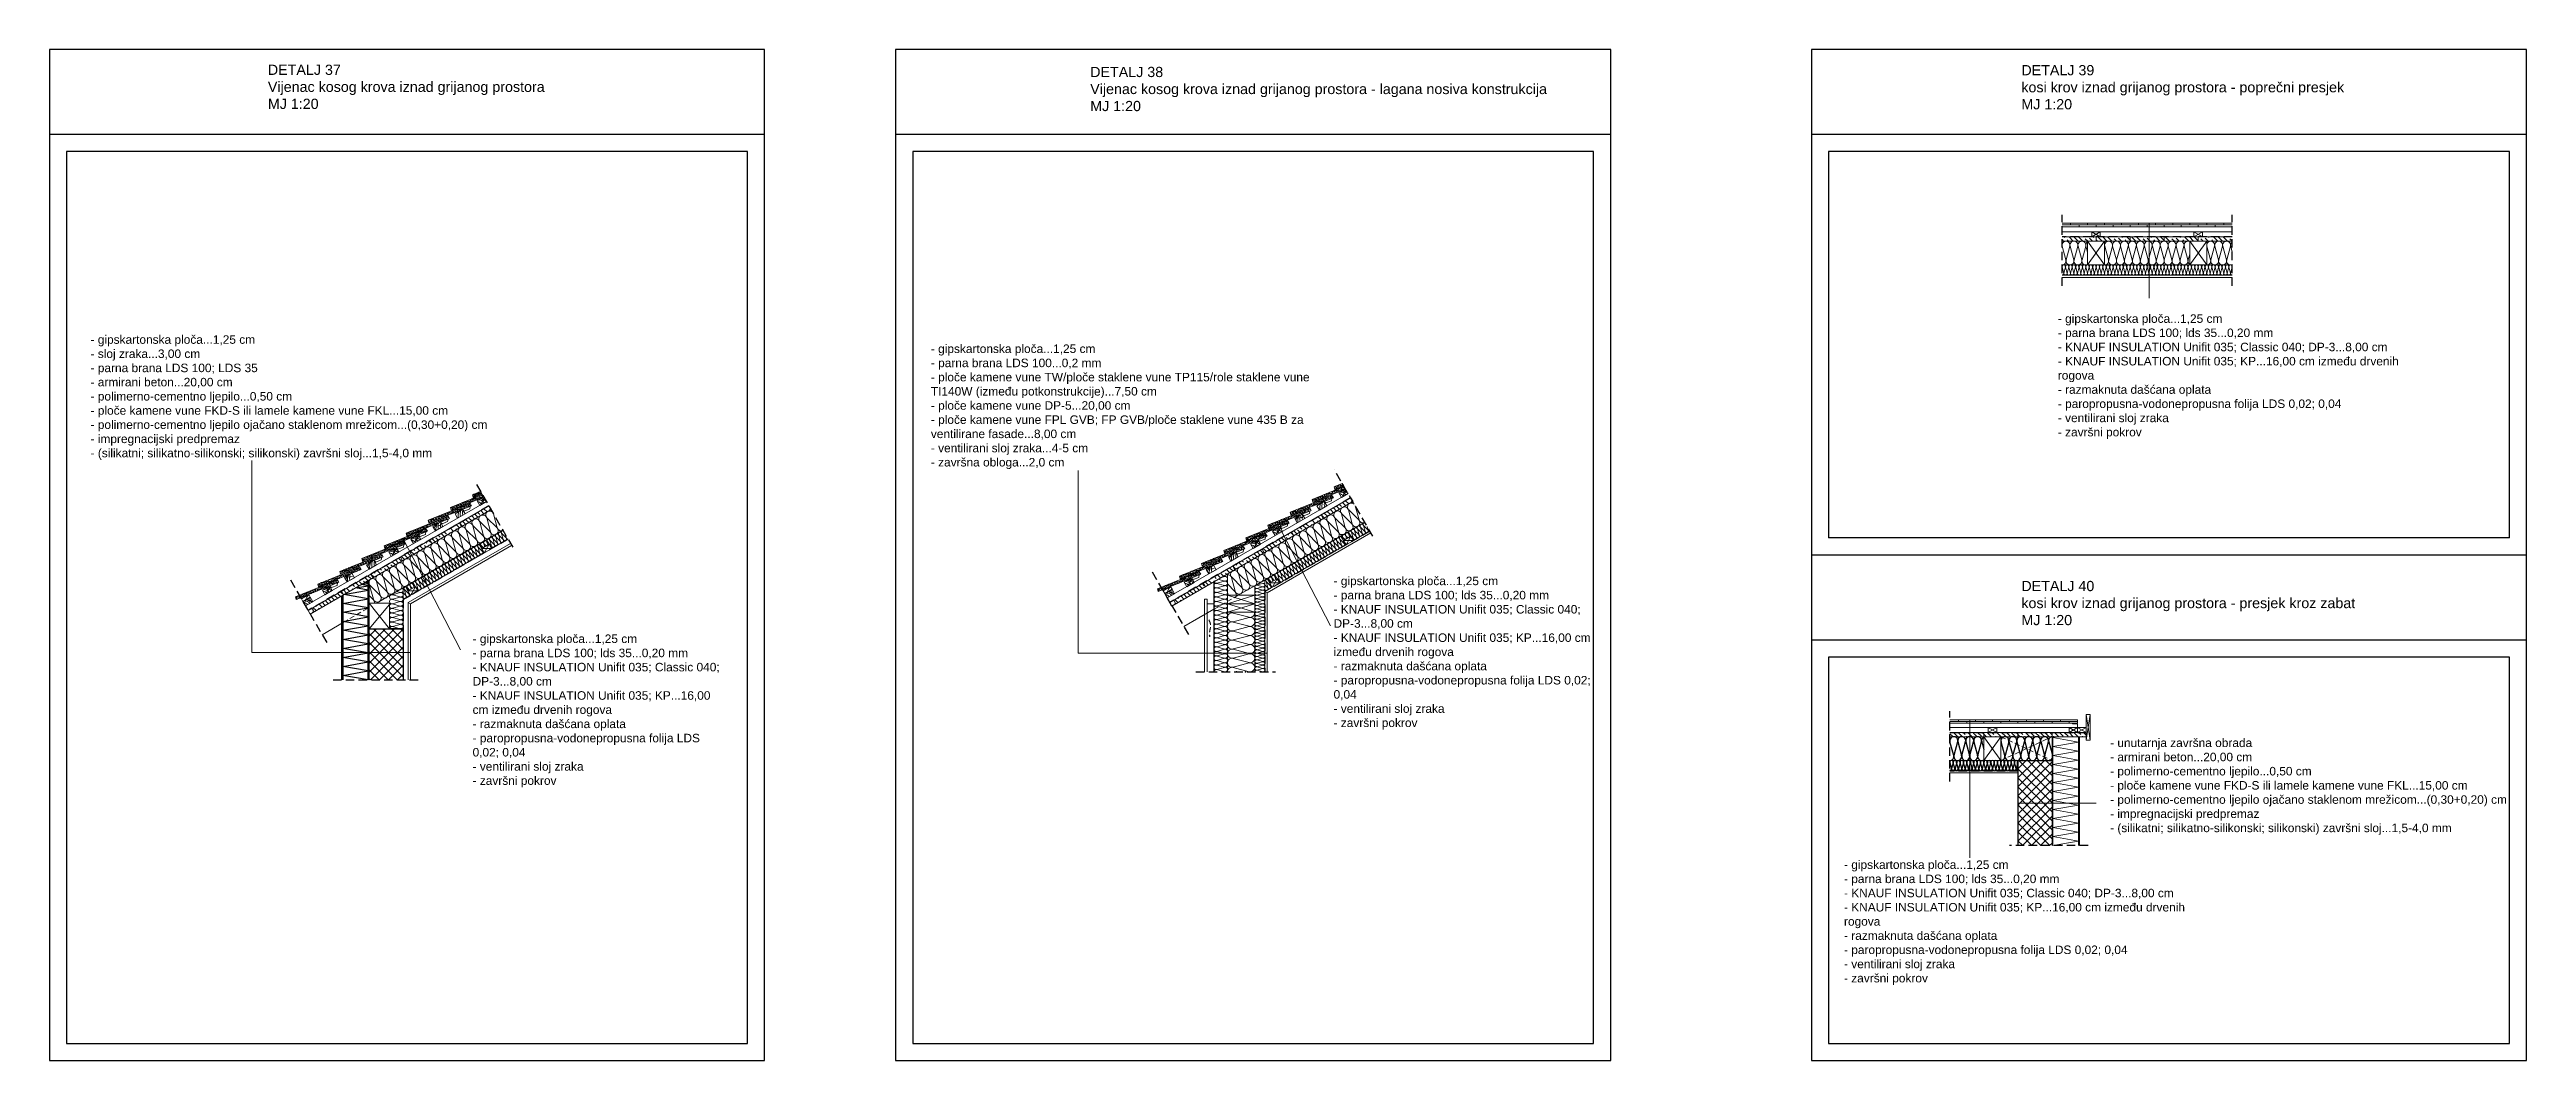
# Model space of a CAD drawing. Header units: inches. Extents: x 2845 to 78208, y 637 to 2211.
# Drawn here: x 9724 to 10452, y 637 to 934 of the extents above; entities that cross this region are included whole.
import ezdxf

# ---------------------------------------------------------------- set-up
doc = ezdxf.new("R2010")
doc.units = ezdxf.units.IN
doc.header["$MEASUREMENT"] = 0
doc.linetypes.add('DASHED', pattern=[0.75, 0.5, -0.25])
doc.layers.add('slojevi', color=150, linetype='Continuous')
doc.styles.get("Standard").update_dxf_attribs({"font": 'arial.ttf'})
pattern_1 = [(37.5, (6578.44768, 1721.9183), (-0.01574834, 0.481705942), [0, -0.38, 0, -0.425, 0, -0.40625]), (7.5, (6578.4477, 1721.9183), (0.44244418, 0.70553652), [0, -0.205, 0, -0.3425, 0, -0.13125]), (327.5, (6578.14018, 1721.9183), (0.778535465, 0.001414763), [0, -0.125, 0, -0.45, 0, -0.5875]), (317.5, (6578.1402, 1721.9183), (0.75153165, 0.21941889), [0, -0.0625, 0, -0.295, 0, -0.3375])]
pattern_2 = [(135, (9294.7446, 1183.7008), (2.12132, 2.12132), [5, -1]), (135, (9296.1588, 1183.7008), (2.12132, 2.12132), [3, -0.75, 1.5, -0.75]), (135, (9297.9265, 1183.3473), (2.12132, 2.12132), [5, -1])]
pattern_3 = [(37.5, (6831.5456, 1724.2727), (-0.01574834, 0.481705942), [0, -0.38, 0, -0.425, 0, -0.40625]), (7.5, (6831.5456, 1724.2727), (0.44244418, 0.70553652), [0, -0.205, 0, -0.3425, 0, -0.13125]), (327.5, (6831.2381, 1724.2727), (0.778535465, 0.001414763), [0, -0.125, 0, -0.45, 0, -0.5875]), (317.5, (6831.2381, 1724.2727), (0.75153165, 0.21941889), [0, -0.0625, 0, -0.295, 0, -0.3375])]
pattern_4 = [(135, (9547.8425, 1186.0552), (2.12132, 2.12132), [5, -1]), (135, (9549.2567, 1186.0552), (2.12132, 2.12132), [3, -0.75, 1.5, -0.75]), (135, (9551.0245, 1185.7017), (2.12132, 2.12132), [5, -1])]

msp = doc.modelspace()

# ---------------------------------------------------------------- texts
at = {"char_height": 3, "attachment_point": 1}
for s, width, insert in [('{\\fArial|b0|i0|c238|p34;DETALJ 37\\PVijenac kosog krova iznad grijanog prostora\\PMJ 1:20}', 112.2703, (9788.3, 929.73)), ('{\\fArial|b0|i0|c238|p34;DETALJ 38\\PVijenac kosog krova iznad grijanog prostora - lagana nosiva konstrukcija\\PMJ 1:20}', 136.7307, (10029.82, 929.09)), ('{\\fArial|b0|i0|c238|p34;DETALJ 39\\Pkosi krov iznad grijanog prostora - poprečni presjek\\PMJ 1:20}', 112.2703, (10303.3, 929.61)), ('{\\fArial|b0|i0|c238|p34;DETALJ 40\\Pkosi krov iznad grijanog prostora - presjek kroz zabat\\PMJ 1:20}', 112.2703, (10303.3, 778.07))]:
    msp.add_mtext_dynamic_manual_height_columns(s, width=width, gutter_width=1, heights=[0], dxfattribs=dict(at, insert=insert))
at = {"char_height": 2.5, "attachment_point": 1}
for s, insert, width in [('- gipskartonska ploča..{\\fArial|b0|i0|c238|p34;.}1,25 cm\\P- sloj zraka{\\fArial|b0|i0|c238|p34;.}..3,00 cm\\P- parna brana LDS 100; LDS 35\\P- armirani beton{\\fArial|b0|i0|c238|p34;...}20,00 cm\\P- polimerno-cementno ljepilo{\\fArial|b0|i0|c238|p34;...}0,50 cm\\P{\\C94;- ploče kamene vune FKD-S ili lamele kamene vune FKL\\fArial|b0|i0|c238|p34;...\\fArial|b0|i0|c0|p34;1\\fArial|b0|i0|c238|p34;5\\fArial|b0|i0|c0|p34;,00 cm}\\P- polimerno-cementno ljepilo ojačano staklenom mrežicom...(0,30+0,20) cm\\P- impregnacijski predpremaz\\P- (silikatni; silikatno-silikonski; silikonski) završni sloj..{\\fArial|b0|i0|c238|p34;.}1,5-4,0 mm', (9736.22, 850.23), 132.1535), ('- gipskartonska ploča{\\fArial|b0|i0|c238|p34;.}..1,25 cm\\P- parna brana LDS 100; lds 35..{\\fArial|b0|i0|c238|p34;.}0,20 mm\\P{\\C46;- KNAUF INSULATION Unifit 035; Classic 040; \\C94;DP-3\\C46;...\\fArial|b0|i0|c238|p34;8\\fArial|b0|i0|c0|p34;,00 cm\\P- KNAUF INSULATION Unifit 035; \\C94;KP\\C46;...\\fArial|b0|i0|c238|p34;16\\fArial|b0|i0|c0|p34;,00 cm između drvenih rogova\\P}- razmaknuta dašćana oplata{\\C46;\\P}- paropropusna-vodonepropusna folija LDS 0,02; 0,04\\P- ventilirani sloj zraka \\P- završni pokrov', (10101.29, 779.32), 75.9187), ('- gipskartonska ploča{\\fArial|b0|i0|c238|p34;..}.1,25 cm\\P- parna brana LDS 100; lds 35{\\fArial|b0|i0|c238|p34;.}..0,20 mm\\P{\\C94;- KNAUF INSULATION\\C46; Unifit 035; Classic 040\\C94;; DP-3...\\fArial|b0|i0|c238|p34;8\\fArial|b0|i0|c0|p34;,00 cm\\P- KNAUF INSULATION\\C46; Unifit 035\\C94;; KP...1\\fArial|b0|i0|c238|p34;6\\fArial|b0|i0|c0|p34;,00 cm između drvenih rogova\\P}- razmaknuta dašćana oplata\\P- paropropusna-vodonepropusna folija LDS 0,02; 0,04\\P- ventilirani sloj zraka \\P- završni pokrov', (9848.42, 762.33), 73.1798)]:
    msp.add_mtext(s, dxfattribs=dict(at, insert=insert, width=width))
at = {"layer": 'slojevi', "char_height": 2.5, "attachment_point": 1}
for s, insert, width in [('{\\C7;- gipskartonska ploča\\fArial|b0|i0|c238|p34;.\\fArial|b0|i0|c0|p34;..1,25 cm\\P- parna brana LDS 100; lds 35.\\fArial|b0|i0|c238|p34;.\\fArial|b0|i0|c0|p34;.0,20 mm\\P\\C46;- KNAUF INSULATION Unifit 035; Classic 040; \\C94;DP-3\\C46;...\\fArial|b0|i0|c238|p34;8\\fArial|b0|i0|c0|p34;,00 cm\\P- KNAUF INSULATION Unifit 035; KP...1\\fArial|b0|i0|c238|p34;6\\fArial|b0|i0|c0|p34;,00 cm između drvenih rogova\\P\\C7;- razmaknuta dašćana oplata\\P- paropropusna-vodonepropusna folija LDS 0,02; 0,04\\P- ventilirani sloj zraka \\P- završni pokrov}', (10314.01, 856.38), 100.5369), ('{\\C7;- gipskartonska ploča...1,25 cm\\P- parna brana LDS 100...0,2 mm\\P\\C94;- ploče kamene vune TW\\C46;/ploče staklene vune TP115/role staklene vune} {\\C46;TI140W (između potkonstrukcije)...7,50 cm\\P\\C94;- ploče kamene vune DP-5...\\fArial|b0|i0|c238|p34;20\\fArial|b0|i0|c0|p34;,00 cm\\P- ploče kamene vune FPL GVB; FP GVB/\\C46;ploče staklene vune 435 B za ventilirane fasade\\C94;...8,00 cm\\P\\C7;- ventilirani sloj zraka...4-5 cm\\P- završna obloga...2,0 cm}', (9983.02, 847.53), 118.517), ('{\\C7;- unutarnja završna obrada\\P- armirani beton\\fArial|b0|i0|c238|p34;...\\fArial|b0|i0|c0|p34;20,00 cm\\P- polimerno-cementno ljepilo\\fArial|b0|i0|c238|p34;...\\fArial|b0|i0|c0|p34;0,50 cm\\P\\C94;- ploče kamene vune FKD-S ili lamele kamene vune FKL\\fArial|b0|i0|c238|p34;...\\fArial|b0|i0|c0|p34;1\\fArial|b0|i0|c238|p34;5\\fArial|b0|i0|c0|p34;,00 cm\\fArial|b0|i0|c238|p34;\\C7;  \\fArial|b0|i0|c0|p34;\\P- polimerno-cementno ljepilo ojačano staklenom mrežicom...(0,30+0,20) cm\\P- impregnacijski predpremaz\\P- (silikatni; silikatno-silikonski; silikonski) završni sloj.\\fArial|b0|i0|c238|p34;..\\fArial|b0|i0|c0|p34;1,5-4,0 mm}', (10329.36, 731.76), 132.1535), ('{\\C7;- gipskartonska ploča\\fArial|b0|i0|c238|p34;.\\fArial|b0|i0|c0|p34;..1,25 cm\\P- parna brana LDS 100; lds 35\\fArial|b0|i0|c238|p34;.\\fArial|b0|i0|c0|p34;..0,20 mm\\P\\C46;- KNAUF INSULATION Unifit 035; Classic 040; \\C94;DP-3\\C46;...\\fArial|b0|i0|c238|p34;8\\fArial|b0|i0|c0|p34;,00 cm\\P- KNAUF INSULATION Unifit 035; \\C94;KP\\C46;...\\fArial|b0|i0|c238|p34;16\\fArial|b0|i0|c0|p34;,00 cm između drvenih rogova\\P\\C7;- razmaknuta dašćana oplata\\P- paropropusna-vodonepropusna folija LDS 0,02; 0,04\\P- ventilirani sloj zraka \\P- završni pokrov}', (10251.21, 695.96), 100.5369)]:
    msp.add_mtext(s, dxfattribs=dict(at, insert=insert, width=width))

# ---------------------------------------------------------------- hatches: boundary and pattern name
at = {"lineweight": 0}
h = msp.add_hatch(dxfattribs=at)
h.set_pattern_fill('GOST_WOOD', color=256, scale=0.5, angle=45)
h.set_pattern_definition([(135, (10141.0573, 1454.1762), (2.12132, 2.12132), [5, -1]), (135, (10142.4715, 1454.1762), (2.12132, 2.12132), [3, -0.75, 1.5, -0.75]), (135, (10144.2393, 1453.8226), (2.12132, 2.12132), [5, -1])])
h.paths.add_polyline_path([(10325.24, 879.13), (10315.24, 879.13), (10315.24, 877.88), (10325.24, 877.88)])
h.paths.add_polyline_path([(10335.24, 879.13), (10325.24, 879.13), (10325.24, 877.88), (10335.24, 877.88)])
h.paths.add_polyline_path([(10345.24, 879.13), (10335.24, 879.13), (10335.24, 877.88), (10345.24, 877.88)])
h.paths.add_polyline_path([(10355.24, 879.13), (10345.24, 879.13), (10345.24, 877.88), (10355.24, 877.88)])
h.paths.add_polyline_path([(10365.24, 879.13), (10355.24, 879.13), (10355.24, 877.88), (10365.24, 877.88)])
h = msp.add_hatch(dxfattribs=at)
h.set_pattern_fill('AR-SAND', color=256, scale=0.25, style=0)
h.set_pattern_definition(pattern_1)
h.paths.add_polyline_path([(9848.15, 800.16), (9847.73, 800.85), (9835.42, 795.88), (9835.62, 795.1)])
h = msp.add_hatch(dxfattribs=at)
h.set_pattern_fill('AR-SAND', color=256, scale=0.25, style=0)
h.set_pattern_definition(pattern_1)
h.paths.add_polyline_path([(9841.91, 799.63), (9842.12, 798.85), (9851.7, 802.71), (9851.29, 803.41)])
h = msp.add_hatch(dxfattribs=at)
h.set_pattern_fill('AR-SAND', color=256, scale=0.25, style=0)
h.set_pattern_definition(pattern_1)
h.paths.add_polyline_path([(9848.61, 802.6), (9851.17, 803.63), (9850.76, 804.33), (9848.41, 803.38)])
h = msp.add_hatch(dxfattribs=at)
h.set_pattern_fill('GOST_WOOD', color=256, scale=0.5, angle=45)
h.set_pattern_definition(pattern_4)
h.paths.add_polyline_path([(10054.35, 772.44), (10053.2, 771.77), (10053.83, 770.69), (10054.98, 771.36)])
h.paths.add_polyline_path([(10063.64, 776.36), (10063.01, 777.44), (10054.35, 772.44), (10054.98, 771.36)])
h.paths.add_polyline_path([(10072.3, 781.36), (10071.67, 782.44), (10063.01, 777.44), (10063.64, 776.36)])
h.paths.add_polyline_path([(10080.96, 786.36), (10080.33, 787.44), (10071.67, 782.44), (10072.3, 781.36)])
h.paths.add_polyline_path([(10098.28, 796.35), (10097.65, 797.44), (10088.99, 792.44), (10089.62, 791.35)])
h.paths.add_polyline_path([(10106.94, 801.35), (10106.31, 802.44), (10097.65, 797.44), (10098.28, 796.35)])
h = msp.add_hatch(dxfattribs=at)
h.set_pattern_fill('AR-SAND', color=256, scale=0.25, style=0)
h.set_pattern_definition(pattern_3)
h.paths.add_polyline_path([(10101.25, 802.51), (10100.83, 803.2), (10088.52, 798.23), (10088.72, 797.45)])
h = msp.add_hatch(dxfattribs=at)
h.set_pattern_fill('AR-SAND', color=256, scale=0.25, style=0)
h.set_pattern_definition(pattern_3)
h.paths.add_polyline_path([(10095.01, 801.98), (10095.21, 801.2), (10104.79, 805.07), (10104.39, 805.77)])
h = msp.add_hatch(dxfattribs=at)
h.set_pattern_fill('AR-SAND', color=256, scale=0.25, style=0)
h.set_pattern_definition(pattern_3)
h.paths.add_polyline_path([(10101.71, 804.95), (10104.27, 805.98), (10103.86, 806.68), (10101.51, 805.73)])
h = msp.add_hatch(dxfattribs=at)
h.set_pattern_fill('GOST_WOOD', color=256, scale=0.5, angle=45)
h.set_pattern_definition(pattern_2)
h.paths.add_polyline_path([(9801.25, 770.08), (9800.1, 769.42), (9800.73, 768.34), (9801.88, 769)])
h.paths.add_polyline_path([(9810.54, 774), (9809.91, 775.08), (9801.25, 770.08), (9801.88, 769)])
h.paths.add_polyline_path([(9819.2, 779), (9818.57, 780.08), (9809.91, 775.08), (9810.54, 774)])
h.paths.add_polyline_path([(9827.86, 784), (9827.23, 785.08), (9818.57, 780.08), (9819.2, 779)])
h.paths.add_polyline_path([(9845.18, 794), (9844.56, 795.08), (9835.9, 790.08), (9836.52, 789)])
h.paths.add_polyline_path([(9853.84, 799), (9853.22, 800.08), (9844.56, 795.08), (9845.18, 794)])
h = msp.add_hatch(dxfattribs=at)
h.set_pattern_fill('AR-SAND', color=256, scale=0.25, style=0)
h.set_pattern_definition(pattern_1)
h.paths.add_polyline_path([(9835.16, 792.66), (9834.74, 793.35), (9822.43, 788.38), (9822.63, 787.6)])
h = msp.add_hatch(dxfattribs=at)
h.set_pattern_fill('AR-SAND', color=256, scale=0.25, style=0)
h.set_pattern_definition(pattern_1)
h.paths.add_polyline_path([(9828.92, 792.13), (9829.13, 791.35), (9841.66, 796.41), (9841.24, 797.1)])
h = msp.add_hatch(dxfattribs=at)
h.set_pattern_fill('AR-SAND', color=256, scale=0.25, style=0)
h.set_pattern_definition(pattern_3)
h.paths.add_polyline_path([(10088.26, 795.01), (10087.84, 795.7), (10075.53, 790.73), (10075.73, 789.95)])
h = msp.add_hatch(dxfattribs=at)
h.set_pattern_fill('AR-SAND', color=256, scale=0.25, style=0)
h.set_pattern_definition(pattern_3)
h.paths.add_polyline_path([(10082.02, 794.48), (10082.22, 793.7), (10094.76, 798.76), (10094.33, 799.45)])
h = msp.add_hatch(dxfattribs=at)
h.set_pattern_fill('AR-SAND', color=256, scale=0.25, style=0)
h.set_pattern_definition(pattern_1)
h.paths.add_polyline_path([(9822.17, 785.16), (9821.75, 785.85), (9809.44, 780.88), (9809.64, 780.1)])
h = msp.add_hatch(dxfattribs=at)
h.set_pattern_fill('AR-SAND', color=256, scale=0.25, style=0)
h.set_pattern_definition(pattern_1)
h.paths.add_polyline_path([(9828.67, 788.91), (9828.25, 789.6), (9815.93, 784.63), (9816.14, 783.85)])
h = msp.add_hatch(dxfattribs=at)
h.set_pattern_fill('GOST_WOOD', color=256, scale=0.5, angle=45)
h.set_pattern_definition(pattern_2)
h.paths.add_polyline_path([(9827.23, 785.08), (9827.86, 784), (9836.52, 789), (9835.9, 790.08)])
h = msp.add_hatch(dxfattribs=at)
h.set_pattern_fill('AR-SAND', color=256, scale=0.25, style=0)
h.set_pattern_definition(pattern_3)
h.paths.add_polyline_path([(10075.27, 787.51), (10074.85, 788.2), (10062.54, 783.23), (10062.74, 782.45)])
h = msp.add_hatch(dxfattribs=at)
h.set_pattern_fill('AR-SAND', color=256, scale=0.25, style=0)
h.set_pattern_definition(pattern_3)
h.paths.add_polyline_path([(10081.77, 791.26), (10081.34, 791.95), (10069.03, 786.98), (10069.23, 786.2)])
h = msp.add_hatch(dxfattribs=at)
h.set_pattern_fill('GOST_WOOD', color=256, scale=0.5, angle=45)
h.set_pattern_definition(pattern_4)
h.paths.add_polyline_path([(10080.33, 787.44), (10080.96, 786.36), (10089.62, 791.35), (10088.99, 792.44)])
h = msp.add_hatch(dxfattribs=at)
h.set_pattern_fill('AR-SAND', color=256, scale=0.25, style=0)
h.set_pattern_definition(pattern_1)
h.paths.add_polyline_path([(9802.94, 777.13), (9803.15, 776.35), (9815.68, 781.41), (9815.26, 782.1)])
h = msp.add_hatch(dxfattribs=at)
h.set_pattern_fill('AR-SAND', color=256, scale=0.25, style=0)
h.set_pattern_definition(pattern_3)
h.paths.add_polyline_path([(10062.28, 780.01), (10061.86, 780.7), (10049.55, 775.73), (10049.75, 774.95)])
h = msp.add_hatch(dxfattribs=at)
h.set_pattern_fill('AR-SAND', color=256, scale=0.25, style=0)
h.set_pattern_definition(pattern_3)
h.paths.add_polyline_path([(10056.04, 779.48), (10056.24, 778.7), (10068.78, 783.76), (10068.35, 784.45)])
h = msp.add_hatch(dxfattribs=at)
h.set_pattern_fill('AR-SAND', color=256, scale=0.25, style=0)
h.set_pattern_definition(pattern_1)
h.paths.add_polyline_path([(9809.18, 777.66), (9808.76, 778.35), (9796.45, 773.38), (9796.65, 772.6)])
h = msp.add_hatch(dxfattribs=at)
h.set_pattern_fill('ANSI37', color=256, scale=15)
h.set_pattern_definition([(45, (9050.7455, 1219.6323), (-1.3258252, 1.3258252), []), (135, (9050.7455, 1219.6323), (-1.3258252, -1.3258252), [])])
h.paths.add_polyline_path([(9818.04, 749), (9828.04, 749), (9828.04, 764), (9818.04, 764)])
h = msp.add_hatch(dxfattribs=at)
h.set_pattern_fill('GOST_WOOD', color=256, scale=0.5, angle=45)
h.set_pattern_definition([(135, (9976.1803, 1300.9335), (2.12132, 2.12132), [5, -1]), (135, (9977.5945, 1300.9335), (2.12132, 2.12132), [3, -0.75, 1.5, -0.75]), (135, (9979.3622, 1300.58), (2.12132, 2.12132), [5, -1])])
h.paths.add_polyline_path([(10292.3, 733.55), (10282.3, 733.55), (10282.3, 732.3), (10285.59, 732.3, -0.089848), (10286, 732.3), (10292.3, 732.3)])
h.paths.add_polyline_path([(10302.3, 733.55), (10292.3, 733.55), (10292.3, 732.3), (10300.59, 732.3, -0.089848), (10301, 732.3), (10302.3, 732.3)])
h.paths.add_polyline_path([(10312.3, 733.55), (10302.3, 733.55), (10302.3, 732.3), (10305.25, 732.3, -0.089848), (10305.67, 732.3), (10309.92, 732.3, -0.089848), (10310.34, 732.3), (10312.3, 732.3)])
h.paths.add_polyline_path([(10322.3, 733.55), (10312.3, 733.55), (10312.3, 732.3), (10322.3, 732.3)])
h = msp.add_hatch(dxfattribs=at)
h.set_pattern_fill('ANSI37', color=256, scale=15)
h.set_pattern_definition([(45, (9976.1803, 1300.9335), (-1.325825, 1.325825), []), (135, (9976.1803, 1300.9335), (-1.325825, -1.325825), [])])
h.paths.add_polyline_path([(10302.3, 700.3), (10312.3, 700.3), (10312.3, 725.3), (10302.3, 725.3)])

# ---------------------------------------------------------------- linework, layer by layer
for p, q in [((9724.17, 934.18), (9724.17, 637.18)), ((9934.17, 934.18), (9724.17, 934.18)), ((9934.17, 637.18), (9934.17, 934.18)), ((9972.68, 934.18), (9972.68, 637.18)), ((10182.68, 934.18), (9972.68, 934.18)), ((10182.68, 637.18), (10182.68, 934.18)), ((10241.65, 934.18), (10241.65, 637.18)), ((10451.65, 934.18), (10241.65, 934.18)), ((10451.65, 637.18), (10451.65, 934.18)), ((9934.17, 909.18), (9724.17, 909.18)), ((9729.17, 904.18), (9729.17, 642.18)), ((9929.17, 904.18), (9729.17, 904.18)), ((9929.17, 642.18), (9929.17, 904.18)), ((10182.68, 909.18), (9972.68, 909.18)), ((9977.68, 904.18), (9977.68, 642.18)), ((10177.68, 904.18), (9977.68, 904.18)), ((10177.68, 642.18), (10177.68, 904.18)), ((10451.65, 909.18), (10241.65, 909.18)), ((10246.65, 904.18), (10246.65, 790.68)), ((10446.65, 904.18), (10246.65, 904.18)), ((10446.65, 790.68), (10446.65, 904.18)), ((10106.31, 802.44), (10106.94, 801.35)), ((10451.65, 785.68), (10241.65, 785.68)), ((10446.65, 790.68), (10246.65, 790.68)), ((10053.83, 770.69), (10052.45, 773.07)), ((10066.14, 777.8), (10066.14, 751.36)), ((9818.04, 749), (9818.04, 764)), ((9818.04, 764), (9828.04, 764)), ((9828.04, 764), (9824.04, 764)), ((9828.04, 764), (9828.04, 749)), ((10053.83, 770.69), (10053.83, 770.69)), ((10451.65, 760.68), (10241.65, 760.68)), ((10446.65, 755.68), (10246.65, 755.68)), ((10246.65, 755.68), (10246.65, 642.18)), ((10446.65, 642.18), (10446.65, 755.68)), ((10319.9, 732.3), (10319.8, 732.3)), ((9729.17, 642.18), (9929.17, 642.18)), ((9977.68, 642.18), (10177.68, 642.18)), ((10246.65, 642.18), (10446.65, 642.18)), ((9724.17, 637.18), (9934.17, 637.18)), ((9972.68, 637.18), (10182.68, 637.18)), ((10241.65, 637.18), (10451.65, 637.18))]:
    msp.add_line(p, q)
at = {"linetype": 'DASHED', "ltscale": 5}
for p, q in [((10315.24, 864.75), (10315.24, 885.63)), ((10365.24, 864.75), (10365.24, 885.63)), ((10112.81, 791.18), (10101.54, 810.71)), ((9849.57, 806.4), (9860.73, 787.08)), ((10048.05, 780.69), (10059.21, 761.36)), ((9794.95, 778.34), (9806.11, 759.01)), ((10060.89, 751.36), (10084.26, 751.36)), ((9807.44, 749), (9832.66, 749)), ((10282.3, 719.17), (10282.3, 739.8)), ((10322.9, 700.3), (10299.8, 700.3))]:
    msp.add_line(p, q, dxfattribs=at)
at = {"lineweight": 0}
for p, q in [((10315.24, 883.13), (10365.24, 883.13)), ((10315.24, 882.63), (10365.24, 882.63)), ((10315.24, 882.13), (10365.24, 882.13)), ((10315.24, 880.63), (10365.24, 880.63)), ((10317.74, 882.63), (10317.74, 883.13)), ((10320.24, 882.63), (10320.24, 882.13)), ((10322.74, 882.63), (10322.74, 883.13)), ((10323.99, 879.13), (10323.99, 880.63)), ((10323.99, 880.63), (10326.49, 880.63)), ((10326.49, 880.63), (10323.99, 879.13)), ((10323.99, 880.63), (10326.49, 879.13)), ((10325.24, 882.63), (10325.24, 882.13)), ((10326.49, 879.13), (10326.49, 880.63)), ((10327.74, 882.63), (10327.74, 883.13)), ((10330.24, 882.63), (10330.24, 882.13)), ((10332.74, 882.63), (10332.74, 883.13)), ((10335.24, 882.63), (10335.24, 882.13)), ((10337.74, 882.63), (10337.74, 883.13)), ((10340.24, 882.63), (10340.24, 882.13)), ((10340.81, 861.14), (10340.81, 883.13)), ((10342.74, 882.63), (10342.74, 883.13)), ((10345.24, 882.63), (10345.24, 882.13)), ((10347.74, 882.63), (10347.74, 883.13)), ((10350.24, 882.63), (10350.24, 882.13)), ((10352.74, 882.63), (10352.74, 883.13)), ((10353.99, 879.13), (10353.99, 880.63)), ((10353.99, 880.63), (10356.49, 880.63)), ((10356.49, 880.63), (10353.99, 879.13)), ((10353.99, 880.63), (10356.49, 879.13)), ((10355.24, 882.63), (10355.24, 882.13)), ((10356.49, 879.13), (10356.49, 880.63)), ((10357.74, 882.63), (10357.74, 883.13)), ((10360.24, 882.63), (10360.24, 882.13)), ((10362.74, 882.63), (10362.74, 883.13)), ((10315.24, 879.13), (10365.24, 879.13)), ((10315.24, 877.88), (10365.24, 877.88)), ((10322.74, 870.88), (10322.74, 877.88)), ((10322.74, 870.88), (10327.74, 877.88)), ((10322.74, 877.88), (10327.74, 870.88)), ((10325.24, 879.13), (10325.24, 877.88)), ((10327.74, 870.88), (10327.74, 877.88)), ((10335.24, 879.13), (10335.24, 877.88)), ((10345.24, 879.13), (10345.24, 877.88)), ((10352.74, 870.88), (10352.74, 877.88)), ((10357.74, 877.88), (10352.74, 870.88)), ((10352.74, 877.88), (10357.74, 870.88)), ((10355.24, 879.13), (10355.24, 877.88)), ((10357.74, 870.88), (10357.74, 877.88)), ((10315.24, 870.88), (10365.24, 870.88)), ((10315.24, 867.88), (10365.24, 867.88)), ((10315.24, 867.25), (10365.24, 867.25)), ((9783.6, 757.01), (9783.6, 813.45)), ((10026.32, 756.89), (10026.32, 810.51)), ((9799.35, 770.72), (9852.47, 801.38)), ((10052.45, 773.07), (10105.56, 803.74)), ((10053.2, 771.77), (10106.31, 802.44)), ((10053.83, 770.69), (10106.94, 801.35)), ((9800.1, 769.42), (9853.22, 800.08)), ((9800.73, 768.34), (9853.84, 799)), ((9844.56, 795.08), (9845.18, 794)), ((9853.22, 800.08), (9853.84, 799)), ((10078.14, 776.64), (10110.44, 795.29)), ((10097.65, 797.44), (10098.28, 796.35)), ((9820.21, 771.5), (9857.34, 792.94)), ((9827.94, 790.6), (9844.9, 757.86)), ((9828.04, 772.56), (9858.84, 790.34)), ((9829.54, 771.69), (9859.59, 789.04)), ((9830.16, 771.33), (9859.9, 788.5)), ((9835.9, 790.08), (9836.52, 789)), ((9851.1, 787.61), (9850.36, 788.91)), ((9851.1, 787.61), (9853.27, 788.86)), ((9851.85, 786.31), (9851.1, 787.61)), ((9851.1, 787.61), (9853.99, 787.61)), ((9853.27, 788.86), (9851.85, 786.31)), ((9853.27, 788.86), (9852.52, 790.16)), ((9853.27, 788.86), (9854.02, 787.56)), ((10080.33, 787.44), (10080.96, 786.36)), ((10081.14, 774.91), (10111.94, 792.69)), ((10081.76, 774.55), (10112.25, 792.15)), ((10086.12, 792.51), (10100.43, 764.86)), ((10088.99, 792.44), (10089.62, 791.35)), ((10104.2, 789.96), (10103.45, 791.26)), ((10104.2, 789.96), (10106.37, 791.21)), ((10104.95, 788.66), (10104.2, 789.96)), ((10104.2, 789.96), (10107.09, 789.96)), ((10106.37, 791.21), (10104.95, 788.66)), ((10106.37, 791.21), (10105.62, 792.51)), ((10106.37, 791.21), (10107.12, 789.91)), ((9818.57, 780.08), (9819.2, 779)), ((9827.23, 785.08), (9827.86, 784)), ((10070.14, 773.86), (10070.14, 780.11)), ((10071.67, 782.44), (10072.3, 781.36)), ((10082.55, 777.46), (10081.8, 778.76)), ((10082.55, 777.46), (10084.72, 778.71)), ((10084.72, 778.71), (10083.3, 776.16)), ((10084.72, 778.71), (10083.97, 780.01)), ((10084.72, 778.71), (10085.47, 777.41)), ((9809.91, 775.08), (9810.54, 774)), ((9809.94, 773.65), (9809.94, 749)), ((9810.04, 773.71), (9810.04, 749)), ((9818.04, 764), (9818.04, 778.33)), ((9818.04, 771.5), (9824.04, 771.5)), ((9824.04, 764), (9818.04, 771.5)), ((9818.04, 764), (9824.04, 771.15)), ((9824.04, 771.5), (9824.04, 764)), ((9828.04, 776.02), (9828.04, 764)), ((9829.45, 775.11), (9828.7, 776.41)), ((9829.45, 775.11), (9831.62, 776.36)), ((9830.2, 773.81), (9829.45, 775.11)), ((9829.45, 775.11), (9832.34, 775.11)), ((9829.54, 771.69), (9829.54, 749)), ((9830.16, 771.33), (9829.54, 771.69)), ((9830.16, 771.33), (9830.16, 749)), ((9831.62, 776.36), (9830.2, 773.81)), ((9831.62, 776.36), (9830.87, 777.66)), ((9831.62, 776.36), (9832.37, 775.06)), ((10054.35, 772.44), (10054.98, 771.36)), ((10063.01, 777.44), (10063.64, 776.36)), ((10063.39, 772.69), (10063.39, 751.36)), ((10063.39, 772.69), (10064.14, 772.69)), ((10064.14, 772.69), (10064.14, 751.36)), ((10066.14, 777.8), (10066.14, 751.36)), ((10078.14, 773.86), (10070.14, 773.86)), ((10070.14, 773.86), (10070.14, 771.36)), ((10070.14, 771.36), (10078.14, 773.86)), ((10070.14, 773.86), (10078.14, 771.36)), ((10070.14, 771.36), (10078.14, 771.36)), ((10070.14, 771.36), (10070.14, 768.86)), ((10070.14, 768.86), (10078.14, 771.36)), ((10070.14, 771.36), (10078.14, 768.86)), ((10073.31, 773.86), (10078.13, 776.64)), ((10078.14, 776.64), (10078.14, 751.36)), ((10081.14, 778.38), (10081.14, 751.36)), ((10081.76, 774.55), (10081.14, 774.91)), ((10081.76, 774.55), (10081.76, 751.36)), ((10083.3, 776.16), (10082.55, 777.46)), ((10082.55, 777.46), (10085.44, 777.46)), ((9800.73, 768.34), (9799.35, 770.72)), ((9800.73, 768.34), (9800.73, 768.34)), ((9801.25, 770.08), (9801.88, 769)), ((9804.23, 762.27), (9810.44, 765.86)), ((10057.32, 764.63), (10066.14, 769.72)), ((10070.14, 768.86), (10078.14, 768.86)), ((10070.14, 768.86), (10070.14, 751.36)), ((9830.16, 757.01), (9783.6, 757.01)), ((10026.32, 756.89), (10081.76, 756.89)), ((10064.92, 761.66), (10064.78, 762.07)), ((10064.92, 761.66), (10065, 762.09)), ((10319.8, 737.3), (10282.3, 737.3)), ((10319.8, 736.8), (10282.3, 736.8)), ((10319.8, 736.3), (10282.3, 736.3)), ((10282.3, 735.05), (10317.3, 735.05)), ((10284.8, 737.3), (10284.8, 736.8)), ((10287.3, 736.8), (10287.3, 736.3)), ((10288.13, 737.3), (10288.13, 696.7)), ((10289.8, 737.3), (10289.8, 736.8)), ((10292.3, 736.8), (10292.3, 736.3)), ((10293.55, 733.55), (10293.55, 735.05)), ((10293.55, 735.05), (10296.05, 735.05)), ((10293.55, 733.55), (10296.05, 735.05)), ((10296.05, 733.55), (10293.55, 735.05)), ((10294.8, 737.3), (10294.8, 736.8)), ((10296.05, 733.55), (10296.05, 735.05)), ((10297.3, 736.8), (10297.3, 736.3)), ((10299.8, 737.3), (10299.8, 736.8)), ((10302.3, 736.8), (10302.3, 736.3)), ((10304.8, 737.3), (10304.8, 736.8)), ((10307.3, 736.8), (10307.3, 736.3)), ((10309.8, 737.3), (10309.8, 736.8)), ((10312.3, 736.8), (10312.3, 736.3)), ((10314.8, 737.3), (10314.8, 736.8)), ((10317.3, 736.8), (10317.3, 736.3)), ((10317.3, 733.55), (10317.3, 735.05)), ((10317.3, 735.05), (10319.8, 735.05)), ((10317.3, 733.55), (10319.8, 735.05)), ((10319.8, 733.55), (10317.3, 735.05)), ((10318.3, 736.05), (10318.3, 736.3)), ((10319.8, 736.05), (10318.3, 736.05)), ((10319.8, 736.3), (10319.8, 737.3)), ((10319.8, 735.05), (10319.8, 736.05)), ((10319.8, 733.55), (10319.8, 735.05)), ((10322.3, 735.05), (10319.8, 735.05)), ((10322.3, 733.55), (10319.8, 735.05)), ((10319.8, 733.55), (10322.3, 735.05)), ((10323.55, 738.8), (10322.3, 738.8)), ((10322.3, 738.8), (10322.3, 735.05)), ((10323.55, 738.8), (10322.3, 731.3)), ((10323.55, 731.3), (10322.3, 738.8)), ((10322.3, 733.55), (10322.3, 735.05)), ((10323.55, 731.3), (10323.55, 738.8)), ((10322.3, 733.55), (10282.3, 733.55)), ((10312.3, 732.3), (10282.3, 732.3)), ((10292.3, 732.3), (10292.3, 733.55)), ((10292.3, 725.3), (10292.3, 732.3)), ((10297.3, 732.3), (10292.3, 725.3)), ((10292.3, 732.3), (10297.3, 725.3)), ((10297.3, 725.3), (10297.3, 732.3)), ((10302.3, 732.3), (10302.3, 733.55)), ((10312.3, 732.3), (10312.3, 733.55)), ((10312.3, 725.3), (10312.3, 732.3)), ((10312.3, 732.3), (10322.3, 732.3)), ((10320.3, 732.3), (10320.3, 700.3)), ((10320.4, 732.3), (10320.4, 700.3)), ((10322.3, 732.3), (10322.3, 733.55)), ((10322.3, 732.3), (10322.3, 731.3)), ((10322.3, 731.3), (10323.55, 731.3)), ((10302.3, 725.3), (10282.3, 725.3)), ((10302.3, 722.3), (10282.3, 722.3)), ((10302.3, 721.67), (10282.3, 721.67)), ((10302.3, 712.8), (10325.32, 712.8))]:
    msp.add_line(p, q, dxfattribs=at)
at = {"linetype": 'DASHED', "lineweight": 30, "ltscale": 5}
for p, q in [((10365.24, 879.13), (10315.24, 879.13)), ((10365.24, 867.88), (10315.24, 867.88)), ((10282.3, 733.55), (10322.3, 733.55))]:
    msp.add_line(p, q, dxfattribs=at)
at = {"color": 46, "lineweight": 15}
for p, q in [((10316.37, 872.35), (10315.28, 876.41)), ((10317.54, 876.41), (10316.45, 872.35)), ((10317.61, 876.43), (10318.7, 872.35)), ((10318.78, 872.35), (10319.87, 876.41)), ((10319.95, 876.41), (10321.04, 872.35)), ((10321.12, 872.35), (10322.2, 876.41)), ((10322.28, 876.41), (10322.74, 874.69)), ((10328.87, 872.35), (10327.78, 876.41)), ((10330.04, 876.41), (10328.95, 872.35)), ((10330.11, 876.43), (10331.2, 872.35)), ((10331.28, 872.35), (10332.37, 876.41)), ((10332.45, 876.41), (10333.54, 872.35)), ((10333.62, 872.35), (10334.7, 876.41)), ((10334.78, 876.41), (10335.87, 872.35)), ((10337.04, 876.41), (10335.95, 872.35)), ((10337.12, 876.41), (10338.2, 872.35)), ((10339.37, 876.41), (10338.28, 872.35)), ((10339.44, 876.43), (10340.54, 872.35)), ((10340.62, 872.35), (10341.7, 876.41)), ((10341.78, 876.41), (10342.87, 872.35)), ((10342.95, 872.35), (10344.04, 876.41)), ((10344.12, 876.41), (10345.2, 872.35)), ((10346.37, 876.41), (10345.28, 872.35)), ((10346.45, 876.41), (10347.54, 872.35)), ((10348.7, 876.41), (10347.62, 872.35)), ((10348.78, 876.43), (10349.87, 872.35)), ((10349.95, 872.35), (10351.04, 876.41)), ((10351.12, 876.41), (10352.2, 872.35)), ((10352.28, 872.35), (10352.74, 874.07)), ((10358.87, 872.35), (10357.78, 876.41)), ((10360.04, 876.41), (10358.95, 872.35)), ((10360.11, 876.43), (10361.2, 872.35)), ((10361.28, 872.35), (10362.37, 876.41)), ((10362.45, 876.41), (10363.54, 872.35)), ((10363.62, 872.35), (10364.7, 876.41)), ((10364.78, 876.41), (10365.24, 874.69)), ((10315.73, 868.51), (10315.26, 870.25)), ((10316.23, 870.25), (10315.76, 868.51)), ((10316.73, 868.51), (10316.26, 870.25)), ((10317.23, 870.25), (10316.76, 868.51)), ((10317.73, 868.51), (10317.26, 870.25)), ((10318.23, 870.25), (10317.76, 868.51)), ((10318.73, 868.51), (10318.26, 870.25)), ((10319.23, 870.25), (10318.76, 868.51)), ((10319.73, 868.51), (10319.26, 870.25)), ((10320.23, 870.25), (10319.76, 868.51)), ((10320.73, 868.51), (10320.26, 870.25)), ((10321.23, 870.25), (10320.76, 868.51)), ((10321.26, 870.25), (10321.73, 868.51)), ((10322.23, 870.25), (10321.76, 868.51)), ((10322.73, 868.51), (10322.26, 870.25)), ((10323.23, 870.25), (10322.76, 868.51)), ((10323.73, 868.51), (10323.26, 870.25)), ((10324.23, 870.25), (10323.76, 868.51)), ((10324.73, 868.51), (10324.26, 870.25)), ((10325.23, 870.25), (10324.76, 868.51)), ((10325.73, 868.51), (10325.26, 870.25)), ((10326.23, 870.25), (10325.76, 868.51)), ((10326.73, 868.51), (10326.26, 870.25)), ((10327.23, 870.25), (10326.76, 868.51)), ((10327.26, 870.25), (10327.73, 868.51)), ((10328.23, 870.25), (10327.76, 868.51)), ((10328.73, 868.51), (10328.26, 870.25)), ((10329.23, 870.25), (10328.76, 868.51)), ((10329.73, 868.51), (10329.26, 870.25)), ((10330.23, 870.25), (10329.76, 868.51)), ((10330.73, 868.51), (10330.26, 870.25)), ((10331.23, 870.25), (10330.76, 868.51)), ((10331.73, 868.51), (10331.26, 870.25)), ((10332.23, 870.25), (10331.76, 868.51)), ((10332.73, 868.51), (10332.26, 870.25)), ((10333.23, 870.25), (10332.76, 868.51)), ((10333.26, 870.25), (10333.73, 868.51)), ((10334.23, 870.25), (10333.76, 868.51)), ((10334.73, 868.51), (10334.26, 870.25)), ((10335.23, 870.25), (10334.76, 868.51)), ((10335.73, 868.51), (10335.26, 870.25)), ((10336.23, 870.25), (10335.76, 868.51)), ((10336.73, 868.51), (10336.26, 870.25)), ((10337.23, 870.25), (10336.76, 868.51)), ((10337.73, 868.51), (10337.26, 870.25)), ((10338.23, 870.25), (10337.76, 868.51)), ((10338.73, 868.51), (10338.26, 870.25)), ((10339.23, 870.25), (10338.76, 868.51)), ((10339.26, 870.25), (10339.73, 868.51)), ((10340.23, 870.25), (10339.76, 868.51)), ((10340.73, 868.51), (10340.26, 870.25)), ((10341.23, 870.25), (10340.76, 868.51)), ((10341.73, 868.51), (10341.26, 870.25)), ((10342.23, 870.25), (10341.76, 868.51)), ((10342.73, 868.51), (10342.26, 870.25)), ((10343.23, 870.25), (10342.76, 868.51)), ((10343.73, 868.51), (10343.26, 870.25)), ((10344.23, 870.25), (10343.76, 868.51)), ((10344.73, 868.51), (10344.26, 870.25)), ((10345.23, 870.25), (10344.76, 868.51)), ((10345.26, 870.25), (10345.73, 868.51)), ((10346.23, 870.25), (10345.76, 868.51)), ((10346.73, 868.51), (10346.26, 870.25)), ((10347.23, 870.25), (10346.76, 868.51)), ((10347.73, 868.51), (10347.26, 870.25)), ((10348.23, 870.25), (10347.76, 868.51)), ((10348.73, 868.51), (10348.26, 870.25)), ((10349.23, 870.25), (10348.76, 868.51)), ((10349.73, 868.51), (10349.26, 870.25)), ((10350.23, 870.25), (10349.76, 868.51)), ((10350.73, 868.51), (10350.26, 870.25)), ((10351.23, 870.25), (10350.76, 868.51)), ((10351.26, 870.25), (10351.73, 868.51)), ((10352.23, 870.25), (10351.76, 868.51)), ((10352.73, 868.51), (10352.26, 870.25)), ((10353.23, 870.25), (10352.76, 868.51)), ((10353.73, 868.51), (10353.26, 870.25)), ((10354.23, 870.25), (10353.76, 868.51)), ((10354.73, 868.51), (10354.26, 870.25)), ((10355.23, 870.25), (10354.76, 868.51)), ((10355.73, 868.51), (10355.26, 870.25)), ((10356.23, 870.25), (10355.76, 868.51)), ((10356.73, 868.51), (10356.26, 870.25)), ((10357.23, 870.25), (10356.76, 868.51)), ((10357.26, 870.25), (10357.73, 868.51)), ((10358.23, 870.25), (10357.76, 868.51)), ((10358.73, 868.51), (10358.26, 870.25)), ((10359.23, 870.25), (10358.76, 868.51)), ((10359.73, 868.51), (10359.26, 870.25)), ((10360.23, 870.25), (10359.76, 868.51)), ((10360.73, 868.51), (10360.26, 870.25)), ((10361.23, 870.25), (10360.76, 868.51)), ((10361.73, 868.51), (10361.26, 870.25)), ((10362.23, 870.25), (10361.76, 868.51)), ((10362.73, 868.51), (10362.26, 870.25)), ((10363.23, 870.25), (10362.76, 868.51)), ((10363.26, 870.25), (10363.73, 868.51)), ((10364.23, 870.25), (10363.76, 868.51)), ((10364.73, 868.51), (10364.26, 870.25)), ((10365.23, 870.25), (10364.76, 868.51)), ((10108.33, 793.35), (10108.8, 791.61)), ((10109.63, 792.09), (10108.36, 793.36)), ((10109.19, 793.85), (10109.66, 792.11)), ((10110.5, 792.59), (10109.22, 793.86)), ((10110.06, 794.35), (10110.53, 792.61)), ((10111.36, 793.09), (10110.09, 794.36)), ((10111.13, 794.1), (10111.39, 793.11)), ((10095.34, 785.85), (10095.8, 784.11)), ((10096.64, 784.59), (10095.37, 785.86)), ((10096.2, 786.35), (10096.67, 784.61)), ((10097.51, 785.09), (10096.23, 786.36)), ((10097.07, 786.85), (10097.54, 785.11)), ((10098.37, 785.59), (10097.1, 786.86)), ((10097.94, 787.35), (10098.4, 785.61)), ((10099.24, 786.09), (10097.97, 787.36)), ((10098.8, 787.85), (10099.27, 786.11)), ((10100.11, 786.59), (10098.83, 787.86)), ((10099.67, 788.35), (10100.14, 786.61)), ((10100.97, 787.09), (10099.7, 788.36)), ((10100.53, 788.85), (10101, 787.11)), ((10101.84, 787.59), (10100.56, 788.86)), ((10101.4, 789.35), (10101.87, 787.61)), ((10102.7, 788.09), (10101.43, 789.36)), ((10102.27, 789.85), (10102.73, 788.11)), ((10103.57, 788.59), (10102.3, 789.86)), ((10103.13, 790.35), (10103.6, 788.61)), ((10104.44, 789.09), (10103.16, 790.36)), ((10104, 790.85), (10104.23, 789.98)), ((10104.66, 790.23), (10104.03, 790.86)), ((10104.86, 791.35), (10105.1, 790.48)), ((10105.53, 790.73), (10104.89, 791.36)), ((10105.73, 791.85), (10105.96, 790.98)), ((10107.03, 790.59), (10105.76, 791.86)), ((10106.6, 792.35), (10107.06, 790.61)), ((10107.9, 791.09), (10106.63, 792.36)), ((10107.46, 792.85), (10107.93, 791.11)), ((10108.77, 791.59), (10107.49, 792.86)), ((10083.21, 778.85), (10083.45, 777.98)), ((10083.88, 778.23), (10083.24, 778.86)), ((10084.08, 779.35), (10084.31, 778.48)), ((10085.38, 778.09), (10084.11, 779.36)), ((10084.95, 779.85), (10085.41, 778.11)), ((10086.25, 778.59), (10084.97, 779.86)), ((10085.81, 780.35), (10086.28, 778.61)), ((10087.12, 779.09), (10085.84, 780.36)), ((10086.68, 780.85), (10087.14, 779.11)), ((10087.98, 779.59), (10086.71, 780.86)), ((10087.54, 781.35), (10088.01, 779.61)), ((10088.85, 780.09), (10087.57, 781.36)), ((10088.41, 781.85), (10088.88, 780.11)), ((10089.71, 780.59), (10088.44, 781.86)), ((10089.28, 782.35), (10089.74, 780.61)), ((10090.58, 781.09), (10089.31, 782.36)), ((10090.14, 782.85), (10090.61, 781.11)), ((10091.45, 781.59), (10090.17, 782.86)), ((10091.01, 783.35), (10091.47, 781.61)), ((10092.31, 782.09), (10091.04, 783.36)), ((10091.87, 783.85), (10092.34, 782.11)), ((10093.18, 782.59), (10091.9, 783.86)), ((10092.74, 784.35), (10093.21, 782.61)), ((10094.04, 783.09), (10092.77, 784.36)), ((10093.61, 784.85), (10094.07, 783.11)), ((10094.91, 783.59), (10093.64, 784.86)), ((10094.47, 785.35), (10094.94, 783.61)), ((10095.78, 784.09), (10094.5, 785.36)), ((10080.51, 777.34), (10078.77, 776.87)), ((10078.77, 776.84), (10080.51, 776.37)), ((10080.51, 776.34), (10078.77, 775.87)), ((10078.77, 775.84), (10080.51, 775.37)), ((10080.51, 775.34), (10078.77, 774.87)), ((10078.77, 774.84), (10080.51, 774.37)), ((10080.51, 774.34), (10078.77, 773.87)), ((10078.77, 773.84), (10080.51, 773.37)), ((10080.51, 773.34), (10078.77, 772.87)), ((10078.77, 772.84), (10080.51, 772.37)), ((10080.51, 772.34), (10078.77, 771.87)), ((10078.77, 771.84), (10080.51, 771.37)), ((10080.51, 771.34), (10078.77, 770.87)), ((10081.92, 776.09), (10081.14, 776.87)), ((10081.48, 777.85), (10081.95, 776.11)), ((10082.79, 776.59), (10081.51, 777.86)), ((10082.35, 778.35), (10082.81, 776.61)), ((10083.01, 777.73), (10082.38, 778.36)), ((10078.77, 770.84), (10080.51, 770.37)), ((10080.51, 770.34), (10078.77, 769.87)), ((10078.77, 769.84), (10080.51, 769.37)), ((10080.51, 769.34), (10078.77, 768.87)), ((10078.77, 768.84), (10080.51, 768.37)), ((10080.51, 768.34), (10078.77, 767.87)), ((10078.77, 767.84), (10080.51, 767.37)), ((10080.51, 767.34), (10078.77, 766.87)), ((10078.77, 766.84), (10080.51, 766.37)), ((10080.51, 766.34), (10078.77, 765.87)), ((10078.77, 765.84), (10080.51, 765.37)), ((10080.51, 765.34), (10078.77, 764.87)), ((10078.77, 764.84), (10080.51, 764.37)), ((10080.51, 764.34), (10078.77, 763.87)), ((10078.77, 763.84), (10080.51, 763.37)), ((10080.51, 763.34), (10078.77, 762.87)), ((10078.77, 762.84), (10080.51, 762.37)), ((10080.51, 762.34), (10078.77, 761.87)), ((10078.77, 761.84), (10080.51, 761.37)), ((10080.51, 761.34), (10078.77, 760.87)), ((10078.77, 760.84), (10080.51, 760.37)), ((10080.51, 760.34), (10078.77, 759.87)), ((10078.77, 759.84), (10080.51, 759.37)), ((10080.51, 759.34), (10078.77, 758.87)), ((10078.77, 758.84), (10080.51, 758.37)), ((10080.51, 758.34), (10078.77, 757.87)), ((10078.77, 757.84), (10080.51, 757.37)), ((10080.51, 757.34), (10078.77, 756.87)), ((10078.77, 756.84), (10080.51, 756.37)), ((10080.51, 756.34), (10078.77, 755.87)), ((10078.77, 755.84), (10080.51, 755.37)), ((10080.51, 755.34), (10078.77, 754.87)), ((10078.77, 754.84), (10080.51, 754.37)), ((10080.51, 754.34), (10078.77, 753.87)), ((10078.77, 753.84), (10080.51, 753.37)), ((10080.51, 753.34), (10078.77, 752.87)), ((10078.77, 752.84), (10080.51, 752.37)), ((10080.51, 752.34), (10078.77, 751.87)), ((10078.77, 751.84), (10080.51, 751.37))]:
    msp.add_line(p, q, dxfattribs=at)
at = {"color": 7, "linetype": 'DASHED', "lineweight": 30, "ltscale": 5}
for p, q in [((10106.31, 802.44), (10053.2, 771.77)), ((9853.22, 800.08), (9800.1, 769.42)), ((9828.04, 772.56), (9830.2, 773.81))]:
    msp.add_line(p, q, dxfattribs=at)
at = {"color": 94, "lineweight": 15}
for p, q in [((9847.59, 789), (9846.5, 793.07)), ((9846.57, 793.11), (9849.54, 790.13)), ((9849.61, 790.17), (9848.52, 794.23)), ((9848.59, 794.27), (9851.56, 791.3)), ((9850.54, 795.4), (9851.63, 791.34)), ((9850.61, 795.44), (9853.58, 792.46)), ((9853.65, 792.5), (9852.56, 796.57)), ((9852.63, 796.6), (9855.6, 793.63)), ((9854.58, 797.73), (9855.67, 793.67)), ((10096.64, 789.02), (10095.55, 793.09)), ((10095.62, 793.13), (10098.6, 790.15)), ((10097.57, 794.25), (10098.66, 790.19)), ((10097.63, 794.31), (10100.62, 791.32)), ((10100.68, 791.36), (10099.6, 795.42)), ((10099.66, 795.46), (10102.64, 792.48)), ((10102.71, 792.52), (10101.62, 796.59)), ((10101.68, 796.63), (10104.66, 793.65)), ((10103.64, 797.75), (10104.73, 793.69)), ((10103.71, 797.79), (10106.68, 794.82)), ((10106.75, 794.86), (10105.66, 798.92)), ((10105.73, 798.96), (10108.7, 795.98)), ((10107.68, 800.09), (10108.77, 796.02)), ((9834.37, 786.07), (9835.46, 782)), ((9834.43, 786.12), (9837.41, 783.13)), ((9837.48, 783.17), (9836.39, 787.23)), ((9836.46, 787.27), (9839.44, 784.3)), ((9839.5, 784.34), (9838.41, 788.4)), ((9838.48, 788.44), (9841.46, 785.46)), ((9840.43, 789.57), (9841.52, 785.5)), ((9840.5, 789.61), (9843.48, 786.63)), ((9843.55, 786.67), (9842.46, 790.73)), ((9842.52, 790.77), (9845.5, 787.8)), ((9844.48, 791.9), (9845.57, 787.84)), ((9844.53, 791.95), (9847.52, 788.96)), ((9846.57, 785.99), (9847.04, 784.25)), ((9847.87, 784.74), (9846.6, 786.01)), ((9847.44, 786.49), (9847.9, 784.75)), ((9848.74, 785.24), (9847.47, 786.51)), ((9848.3, 786.99), (9848.77, 785.25)), ((9849.61, 785.74), (9848.33, 787.01)), ((9849.17, 787.49), (9849.64, 785.75)), ((9850.47, 786.24), (9849.2, 787.51)), ((9850.03, 787.99), (9850.5, 786.25)), ((9851.34, 786.74), (9850.06, 788.01)), ((9850.9, 788.49), (9851.13, 787.62)), ((9851.57, 787.87), (9850.93, 788.51)), ((9851.17, 787.5), (9851.37, 786.75)), ((9851.77, 788.99), (9852, 788.12)), ((9852.43, 788.37), (9851.8, 789.01)), ((9852.63, 789.49), (9852.87, 788.62)), ((9853.94, 788.24), (9852.66, 789.51)), ((9853.5, 789.99), (9853.97, 788.25)), ((9854.8, 788.74), (9853.53, 790.01)), ((9854.36, 790.49), (9854.83, 788.75)), ((9855.67, 789.24), (9854.39, 790.51)), ((9855.23, 790.99), (9855.7, 789.25)), ((9856.53, 789.74), (9855.26, 791.01)), ((9856.1, 791.49), (9856.56, 789.75)), ((9857.4, 790.24), (9856.13, 791.51)), ((9856.96, 791.99), (9857.43, 790.25)), ((9858.27, 790.74), (9856.99, 792.01)), ((9858.03, 791.75), (9858.3, 790.75)), ((10083.43, 786.09), (10084.52, 782.02)), ((10083.5, 786.13), (10086.47, 783.15)), ((10086.54, 783.19), (10085.45, 787.25)), ((10085.52, 787.29), (10088.49, 784.32)), ((10087.47, 788.42), (10088.56, 784.36)), ((10087.53, 788.47), (10090.51, 785.48)), ((10090.58, 785.52), (10089.49, 789.59)), ((10089.56, 789.63), (10092.53, 786.65)), ((10092.6, 786.69), (10091.51, 790.75)), ((10091.58, 790.79), (10094.55, 787.82)), ((10093.53, 791.92), (10094.62, 787.86)), ((10093.6, 791.96), (10096.57, 788.98)), ((9823.34, 775), (9822.25, 779.07)), ((9822.32, 779.1), (9825.29, 776.13)), ((9824.27, 780.23), (9825.36, 776.17)), ((9824.32, 780.29), (9827.31, 777.3)), ((9827.38, 777.34), (9826.29, 781.4)), ((9826.36, 781.44), (9829.33, 778.46)), ((9829.4, 778.5), (9828.31, 782.57)), ((9828.38, 782.6), (9831.35, 779.63)), ((9830.33, 783.73), (9831.42, 779.67)), ((9830.4, 783.77), (9833.37, 780.8)), ((9833.44, 780.84), (9832.35, 784.9)), ((9832.42, 784.94), (9835.39, 781.96)), ((9833.58, 778.49), (9834.05, 776.75)), ((9834.88, 777.24), (9833.61, 778.51)), ((9834.45, 778.99), (9834.91, 777.25)), ((9835.75, 777.74), (9834.48, 779.01)), ((9835.31, 779.49), (9835.78, 777.75)), ((9836.62, 778.24), (9835.34, 779.51)), ((9836.18, 779.99), (9836.64, 778.25)), ((9837.48, 778.74), (9836.21, 780.01)), ((9837.04, 780.49), (9837.51, 778.75)), ((9838.35, 779.24), (9837.07, 780.51)), ((9837.91, 780.99), (9838.38, 779.25)), ((9839.21, 779.74), (9837.94, 781.01)), ((9838.78, 781.49), (9839.24, 779.75)), ((9840.08, 780.24), (9838.81, 781.51)), ((9839.64, 781.99), (9840.11, 780.25)), ((9840.95, 780.74), (9839.67, 782.01)), ((9840.51, 782.49), (9840.97, 780.75)), ((9841.81, 781.24), (9840.54, 782.51)), ((9841.37, 782.99), (9841.84, 781.25)), ((9842.68, 781.74), (9841.4, 783.01)), ((9842.24, 783.49), (9842.71, 781.75)), ((9843.54, 782.24), (9842.27, 783.51)), ((9843.11, 783.99), (9843.57, 782.25)), ((9844.41, 782.74), (9843.14, 784.01)), ((9843.97, 784.49), (9844.44, 782.75)), ((9845.28, 783.24), (9844, 784.51)), ((9844.84, 784.99), (9845.31, 783.25)), ((9846.14, 783.74), (9844.87, 785.01)), ((9845.7, 785.49), (9846.17, 783.75)), ((9847.01, 784.24), (9845.73, 785.51)), ((10067.43, 778.54), (10069.3, 778.04)), ((10069.3, 779.33), (10068.36, 779.08)), ((10072.39, 775.02), (10071.31, 779.09)), ((10071.37, 779.13), (10074.35, 776.15)), ((10074.42, 776.19), (10073.33, 780.25)), ((10073.39, 780.29), (10076.37, 777.32)), ((10076.44, 777.36), (10075.35, 781.42)), ((10075.41, 781.46), (10078.39, 778.48)), ((10077.37, 782.59), (10078.46, 778.52)), ((10077.42, 782.64), (10080.41, 779.65)), ((10080.48, 779.69), (10079.39, 783.75)), ((10079.46, 783.79), (10082.43, 780.82)), ((10082.5, 780.86), (10081.41, 784.92)), ((10081.48, 784.96), (10084.45, 781.98)), ((9819.3, 772.67), (9818.04, 777.07)), ((9818.04, 773.82), (9819.23, 772.63)), ((9818.26, 776.79), (9821.25, 773.8)), ((9821.32, 773.84), (9820.23, 777.9)), ((9820.3, 777.94), (9823.27, 774.96)), ((9827.2, 774.64), (9824.88, 774.02)), ((9824.88, 773.98), (9827.2, 773.36)), ((9827.2, 773.31), (9824.88, 772.69)), ((9824.88, 772.64), (9827.2, 772.02)), ((9827.2, 771.98), (9824.88, 771.36)), ((9824.88, 771.31), (9827.2, 770.69)), ((9826.2, 774.96), (9827.2, 774.69)), ((9828.82, 773.74), (9828.04, 774.52)), ((9828.38, 775.49), (9828.85, 773.75)), ((9829.69, 774.24), (9828.41, 775.51)), ((9829.25, 775.99), (9829.72, 774.25)), ((9829.92, 775.37), (9829.28, 776.01)), ((9830.12, 776.49), (9830.35, 775.62)), ((9830.78, 775.87), (9830.14, 776.51)), ((9830.98, 776.99), (9831.22, 776.12)), ((9832.29, 775.74), (9831.01, 777.01)), ((9831.85, 777.49), (9832.31, 775.75)), ((9833.15, 776.24), (9831.88, 777.51)), ((9832.71, 777.99), (9833.18, 776.25)), ((9834.02, 776.74), (9832.74, 778.01)), ((10069.3, 778), (10066.98, 777.38)), ((10066.98, 777.33), (10069.3, 776.71)), ((10069.3, 776.67), (10066.98, 776.04)), ((10066.98, 776), (10069.3, 775.38)), ((10069.3, 775.33), (10066.98, 774.71)), ((10066.98, 774.67), (10069.3, 774.04)), ((10069.3, 774), (10066.98, 773.38)), ((10066.98, 773.33), (10069.3, 772.71)), ((10069.3, 772.67), (10066.98, 772.04)), ((10066.98, 772), (10069.3, 771.38)), ((10069.3, 771.33), (10066.98, 770.71)), ((10070.14, 777.17), (10072.33, 774.98)), ((10070.37, 773.86), (10070.14, 774.74)), ((9827.2, 770.64), (9824.88, 770.02)), ((9824.88, 769.98), (9827.2, 769.36)), ((9827.2, 769.31), (9824.88, 768.69)), ((9824.88, 768.64), (9827.2, 768.02)), ((9827.2, 767.98), (9824.88, 767.36)), ((9824.88, 767.31), (9827.2, 766.69)), ((9827.2, 766.64), (9824.88, 766.02)), ((9824.88, 765.98), (9827.2, 765.36)), ((9827.2, 765.31), (9824.88, 764.69)), ((9827.2, 764.02), (9824.88, 764.64)), ((10066.98, 770.67), (10069.3, 770.04)), ((10069.3, 770), (10066.98, 769.38)), ((10066.98, 769.33), (10069.3, 768.71)), ((10069.3, 768.67), (10066.98, 768.04)), ((10066.98, 768), (10069.3, 767.38)), ((10069.3, 767.33), (10066.98, 766.71)), ((10066.98, 766.67), (10069.3, 766.04)), ((10069.3, 766), (10066.98, 765.38)), ((10066.98, 765.33), (10069.3, 764.71)), ((10069.3, 764.67), (10066.98, 764.04)), ((10066.98, 764), (10069.3, 763.38)), ((10076.46, 767.4), (10071.82, 768.64)), ((10076.46, 767.31), (10071.82, 766.07)), ((10071.82, 765.98), (10076.46, 764.73)), ((10076.46, 764.64), (10071.82, 763.4)), ((10069.3, 763.33), (10066.98, 762.71)), ((10066.98, 762.67), (10069.3, 762.04)), ((10069.3, 762), (10066.98, 761.38)), ((10066.98, 761.33), (10069.3, 760.71)), ((10069.3, 760.67), (10066.98, 760.04)), ((10066.98, 760), (10069.3, 759.38)), ((10069.3, 759.33), (10066.98, 758.71)), ((10066.98, 758.67), (10069.3, 758.04)), ((10069.3, 758), (10066.98, 757.38)), ((10066.98, 757.33), (10069.3, 756.71)), ((10069.3, 756.67), (10066.98, 756.04)), ((10076.46, 762.07), (10071.82, 763.31)), ((10076.46, 761.98), (10071.82, 760.73)), ((10071.82, 760.64), (10076.46, 759.4)), ((10076.46, 759.31), (10071.82, 758.07)), ((10076.46, 756.73), (10071.82, 757.98)), ((10076.46, 756.64), (10071.82, 755.4)), ((10066.98, 756), (10069.3, 755.38)), ((10069.3, 755.33), (10066.98, 754.71)), ((10066.98, 754.67), (10069.3, 754.04)), ((10069.3, 754), (10066.98, 753.38)), ((10066.98, 753.33), (10069.3, 752.71)), ((10069.3, 752.67), (10066.98, 752.04)), ((10066.98, 752), (10069.3, 751.38)), ((10071.82, 755.31), (10076.46, 754.07)), ((10076.46, 753.98), (10071.82, 752.73)), ((10071.82, 752.64), (10076.46, 751.4)), ((10312.55, 732.04), (10314.03, 732.3)), ((10312.55, 700.3), (10312.55, 732.3)), ((10320.05, 730.72), (10312.55, 732.04)), ((10312.55, 729.39), (10320.05, 730.72)), ((10320.05, 728.07), (10312.55, 729.39)), ((10312.55, 726.75), (10320.05, 728.07)), ((10320.05, 732.3), (10320.05, 700.3)), ((10320.05, 725.43), (10312.55, 726.75)), ((10312.55, 724.1), (10320.05, 725.43)), ((10320.05, 722.78), (10312.55, 724.1)), ((10312.55, 721.46), (10320.05, 722.78)), ((10320.05, 720.14), (10312.55, 721.46)), ((10312.55, 718.81), (10320.05, 720.14)), ((10320.05, 717.49), (10312.55, 718.81)), ((10312.55, 716.17), (10320.05, 717.49)), ((10320.05, 714.85), (10312.55, 716.17)), ((10312.55, 713.52), (10320.05, 714.85)), ((10320.05, 712.2), (10312.55, 713.52)), ((10312.55, 710.88), (10320.05, 712.2)), ((10320.05, 709.56), (10312.55, 710.88)), ((10312.55, 708.23), (10320.05, 709.56)), ((10320.05, 706.91), (10312.55, 708.23)), ((10312.55, 705.59), (10320.05, 706.91)), ((10320.05, 704.27), (10312.55, 705.59)), ((10312.55, 702.94), (10320.05, 704.27)), ((10320.05, 701.62), (10312.55, 702.94)), ((10312.55, 700.3), (10320.05, 701.62))]:
    msp.add_line(p, q, dxfattribs=at)
at = {"color": 46}
for p, q in [((10104.26, 789.85), (10104.47, 789.11)), ((10283.43, 726.77), (10282.34, 730.83)), ((10284.59, 730.83), (10283.51, 726.77)), ((10284.67, 730.85), (10285.76, 726.77)), ((10285.84, 726.77), (10286.93, 730.83)), ((10287.01, 730.83), (10288.09, 726.77)), ((10288.17, 726.77), (10289.26, 730.83)), ((10289.34, 730.83), (10290.43, 726.77)), ((10290.51, 726.77), (10291.59, 730.83)), ((10291.67, 730.83), (10292.3, 728.49)), ((10298.43, 726.77), (10297.34, 730.83)), ((10299.59, 730.83), (10298.51, 726.77)), ((10299.67, 730.85), (10300.76, 726.77)), ((10300.84, 726.77), (10301.93, 730.83)), ((10302.01, 730.83), (10303.09, 726.77)), ((10303.17, 726.77), (10304.26, 730.83)), ((10304.34, 730.85), (10305.43, 726.77)), ((10305.51, 726.77), (10306.59, 730.83)), ((10306.67, 730.83), (10307.76, 726.77)), ((10307.84, 726.77), (10308.93, 730.83)), ((10309, 730.85), (10310.09, 726.77)), ((10310.17, 726.77), (10311.26, 730.83)), ((10311.34, 730.83), (10312.3, 727.24)), ((10282.32, 724.67), (10282.78, 722.93)), ((10283.28, 724.67), (10282.82, 722.93)), ((10283.78, 722.93), (10283.32, 724.67)), ((10284.28, 724.67), (10283.82, 722.93)), ((10284.78, 722.93), (10284.32, 724.67)), ((10285.28, 724.67), (10284.82, 722.93)), ((10285.78, 722.93), (10285.32, 724.67)), ((10286.28, 724.67), (10285.82, 722.93)), ((10286.78, 722.93), (10286.32, 724.67)), ((10287.28, 724.67), (10286.82, 722.93)), ((10287.78, 722.93), (10287.32, 724.67)), ((10288.28, 724.67), (10287.82, 722.93)), ((10288.32, 724.67), (10288.78, 722.93)), ((10289.28, 724.67), (10288.82, 722.93)), ((10289.78, 722.93), (10289.32, 724.67)), ((10290.28, 724.67), (10289.82, 722.93)), ((10290.78, 722.93), (10290.32, 724.67)), ((10291.28, 724.67), (10290.82, 722.93)), ((10291.78, 722.93), (10291.32, 724.67)), ((10292.28, 724.67), (10291.82, 722.93)), ((10292.78, 722.93), (10292.32, 724.67)), ((10293.28, 724.67), (10292.82, 722.93)), ((10293.78, 722.93), (10293.32, 724.67)), ((10294.28, 724.67), (10293.82, 722.93)), ((10294.32, 724.67), (10294.78, 722.93)), ((10295.28, 724.67), (10294.82, 722.93)), ((10295.78, 722.93), (10295.32, 724.67)), ((10296.28, 724.67), (10295.82, 722.93)), ((10296.78, 722.93), (10296.32, 724.67)), ((10297.28, 724.67), (10296.82, 722.93)), ((10297.78, 722.93), (10297.32, 724.67)), ((10298.28, 724.67), (10297.82, 722.93)), ((10298.78, 722.93), (10298.32, 724.67)), ((10299.28, 724.67), (10298.82, 722.93)), ((10299.78, 722.93), (10299.32, 724.67)), ((10300.28, 724.67), (10299.82, 722.93)), ((10300.32, 724.67), (10300.78, 722.93)), ((10301.28, 724.67), (10300.82, 722.93)), ((10301.78, 722.93), (10301.32, 724.67)), ((10302.28, 724.67), (10301.82, 722.93))]:
    msp.add_line(p, q, dxfattribs=at)
at = {"color": 94}
for p, q in [((9810.29, 773.86), (9810.29, 749)), ((9810.29, 771.48), (9817.79, 772.8)), ((9817.79, 770.16), (9810.29, 771.48)), ((9810.65, 774.06), (9817.79, 775.32)), ((9817.79, 772.8), (9810.65, 774.06)), ((9813.99, 775.99), (9817.79, 776.66)), ((9817.79, 775.32), (9813.99, 775.99)), ((9815.77, 777.02), (9817.79, 777.38)), ((9817.79, 776.66), (9815.77, 777.02)), ((9816.71, 777.57), (9817.79, 777.76)), ((9817.79, 777.38), (9816.71, 777.57)), ((9817.79, 749), (9817.79, 778.19)), ((9810.29, 768.84), (9817.79, 770.16)), ((9817.79, 767.51), (9810.29, 768.84)), ((9810.29, 766.19), (9817.79, 767.51)), ((9817.79, 764.87), (9810.29, 766.19)), ((9810.29, 763.55), (9817.79, 764.87)), ((9817.79, 762.23), (9810.29, 763.55)), ((9810.29, 760.9), (9817.79, 762.23)), ((9817.79, 759.58), (9810.29, 760.9)), ((9810.29, 758.26), (9817.79, 759.58)), ((9817.79, 756.94), (9810.29, 758.26)), ((9810.29, 755.61), (9817.79, 756.94)), ((9817.79, 754.29), (9810.29, 755.61)), ((9810.29, 752.97), (9817.79, 754.29)), ((9817.79, 751.65), (9810.29, 752.97)), ((9810.29, 750.32), (9817.79, 751.65)), ((9817.79, 749), (9810.29, 750.32))]:
    msp.add_line(p, q, dxfattribs=at)
at = {"lineweight": 15, "ltscale": 5}
msp.add_line((10066.14, 771.36), (10064.14, 771.36), dxfattribs=at)
at = {"linetype": 'DASHED', "lineweight": 0, "ltscale": 3}
for p, q in [((10073.31, 773.86), (10066.14, 769.72)), ((10297.3, 732.3), (10312.3, 725.3)), ((10297.3, 725.3), (10312.3, 732.3))]:
    msp.add_line(p, q, dxfattribs=at)
at = {"color": 7, "linetype": 'DASHED', "lineweight": 0, "ltscale": 3}
msp.add_line((9810.44, 765.86), (9818.04, 770.25), dxfattribs=at)
at = {"linetype": 'DASHED', "lineweight": 40, "ltscale": 5}
for q in [(10282.3, 722.3), (10302.3, 725.3)]:
    msp.add_line((10302.3, 722.3), q, dxfattribs=at)
at = {"lineweight": 30}
for p, q in [((10302.3, 725.3), (10302.3, 700.3)), ((10302.3, 725.3), (10312.3, 725.3)), ((10312.3, 725.3), (10312.3, 700.3))]:
    msp.add_line(p, q, dxfattribs=at)
at = {"lineweight": 0}
for points in [[(9835.62, 795.1), (9835.42, 795.88), (9847.73, 800.85), (9848.15, 800.16)], [(9835.62, 795.1), (9835.42, 795.88), (9847.73, 800.85), (9848.15, 800.16)], [(9842.12, 798.85), (9841.91, 799.63), (9851.29, 803.41), (9851.7, 802.71)], [(9842.12, 798.85), (9841.91, 799.63), (9851.29, 803.41), (9851.7, 802.71)], [(9848.61, 802.6), (9848.41, 803.38), (9850.76, 804.33), (9851.17, 803.63)], [(9848.61, 802.6), (9848.41, 803.38), (9850.76, 804.33), (9851.17, 803.63)], [(10088.72, 797.45), (10088.52, 798.23), (10100.83, 803.2), (10101.25, 802.51)], [(10088.72, 797.45), (10088.52, 798.23), (10100.83, 803.2), (10101.25, 802.51)], [(10095.21, 801.2), (10095.01, 801.98), (10104.39, 805.77), (10104.79, 805.07)], [(10095.21, 801.2), (10095.01, 801.98), (10104.39, 805.77), (10104.79, 805.07)], [(10096.39, 800.17), (10097.14, 798.87), (10099.3, 800.12), (10098.55, 801.42)], [(10101.71, 804.95), (10101.51, 805.73), (10103.86, 806.68), (10104.27, 805.98)], [(10101.71, 804.95), (10101.51, 805.73), (10103.86, 806.68), (10104.27, 805.98)], [(9822.63, 787.6), (9822.43, 788.38), (9834.74, 793.35), (9835.16, 792.66)], [(9822.63, 787.6), (9822.43, 788.38), (9834.74, 793.35), (9835.16, 792.66)], [(9829.13, 791.35), (9828.92, 792.13), (9841.24, 797.1), (9841.66, 796.41)], [(9829.13, 791.35), (9828.92, 792.13), (9841.24, 797.1), (9841.66, 796.41)], [(9836.79, 794.07), (9837.54, 792.77), (9839.71, 794.02), (9838.96, 795.32)], [(9843.29, 797.82), (9844.04, 796.52), (9846.2, 797.77), (9845.45, 799.07)], [(10075.73, 789.95), (10075.53, 790.73), (10087.84, 795.7), (10088.26, 795.01)], [(10075.73, 789.95), (10075.53, 790.73), (10087.84, 795.7), (10088.26, 795.01)], [(10082.22, 793.7), (10082.02, 794.48), (10094.33, 799.45), (10094.76, 798.76)], [(10082.22, 793.7), (10082.02, 794.48), (10094.33, 799.45), (10094.76, 798.76)], [(10083.4, 792.67), (10084.15, 791.37), (10086.31, 792.62), (10085.56, 793.92)], [(10083.4, 792.67), (10084.15, 791.37), (10086.31, 792.62), (10085.56, 793.92)], [(10089.89, 796.42), (10090.64, 795.12), (10092.81, 796.37), (10092.06, 797.67)], [(9809.64, 780.1), (9809.44, 780.88), (9821.75, 785.85), (9822.17, 785.16)], [(9809.64, 780.1), (9809.44, 780.88), (9821.75, 785.85), (9822.17, 785.16)], [(9816.14, 783.85), (9815.93, 784.63), (9828.25, 789.6), (9828.67, 788.91)], [(9816.14, 783.85), (9815.93, 784.63), (9828.25, 789.6), (9828.67, 788.91)], [(9823.8, 786.57), (9824.55, 785.27), (9826.72, 786.52), (9825.97, 787.82)], [(9823.8, 786.57), (9824.55, 785.27), (9826.72, 786.52), (9825.97, 787.82)], [(9830.3, 790.32), (9831.05, 789.02), (9833.21, 790.27), (9832.46, 791.57)], [(9830.3, 790.32), (9831.05, 789.02), (9833.21, 790.27), (9832.46, 791.57)], [(10062.74, 782.45), (10062.54, 783.23), (10074.85, 788.2), (10075.27, 787.51)], [(10062.74, 782.45), (10062.54, 783.23), (10074.85, 788.2), (10075.27, 787.51)], [(10069.23, 786.2), (10069.03, 786.98), (10081.34, 791.95), (10081.77, 791.26)], [(10069.23, 786.2), (10069.03, 786.98), (10081.34, 791.95), (10081.77, 791.26)], [(10070.41, 785.17), (10071.16, 783.87), (10073.32, 785.12), (10072.57, 786.42)], [(10076.9, 788.92), (10077.65, 787.62), (10079.82, 788.87), (10079.07, 790.17)], [(10076.9, 788.92), (10077.65, 787.62), (10079.82, 788.87), (10079.07, 790.17)], [(9803.15, 776.35), (9802.94, 777.13), (9815.26, 782.1), (9815.68, 781.41)], [(9803.15, 776.35), (9802.94, 777.13), (9815.26, 782.1), (9815.68, 781.41)], [(9810.81, 779.07), (9811.56, 777.77), (9813.73, 779.02), (9812.98, 780.32)], [(9817.31, 782.82), (9818.06, 781.52), (9820.22, 782.77), (9819.47, 784.07)], [(10049.75, 774.95), (10049.55, 775.73), (10061.86, 780.7), (10062.28, 780.01)], [(10049.75, 774.95), (10049.55, 775.73), (10061.86, 780.7), (10062.28, 780.01)], [(10056.24, 778.7), (10056.04, 779.48), (10068.35, 784.45), (10068.78, 783.76)], [(10056.24, 778.7), (10056.04, 779.48), (10068.35, 784.45), (10068.78, 783.76)], [(10057.42, 777.67), (10058.17, 776.37), (10060.33, 777.62), (10059.58, 778.92)], [(10057.42, 777.67), (10058.17, 776.37), (10060.33, 777.62), (10059.58, 778.92)], [(10063.91, 781.42), (10064.66, 780.12), (10066.83, 781.37), (10066.08, 782.67)], [(9796.65, 772.6), (9796.45, 773.38), (9808.76, 778.35), (9809.18, 777.66)], [(9796.65, 772.6), (9796.45, 773.38), (9808.76, 778.35), (9809.18, 777.66)], [(9798.6, 772.02), (9800.77, 773.27), (9800.3, 774.07), (9798.14, 772.82)], [(9798.6, 772.02), (9799.35, 770.72), (9801.52, 771.97), (9800.77, 773.27)], [(9804.32, 775.32), (9805.07, 774.02), (9807.23, 775.27), (9806.48, 776.57)], [(9804.32, 775.32), (9805.07, 774.02), (9807.23, 775.27), (9806.48, 776.57)], [(10051.7, 774.37), (10053.87, 775.62), (10053.4, 776.43), (10051.23, 775.18)], [(10051.7, 774.37), (10052.45, 773.07), (10054.62, 774.32), (10053.87, 775.62)]]:
    msp.add_lwpolyline(points, close=True, dxfattribs=at)
for points in [[(9851.72, 802.68), (9849.78, 801.57), (9850.53, 800.27), (9852.47, 801.38)], [(9851.72, 802.68), (9849.78, 801.57), (9850.53, 800.27), (9852.47, 801.38)], [(10098.55, 801.42), (10099.07, 800.96), (10100.69, 801.61), (10100.82, 802.33)], [(10098.55, 801.42), (10099.07, 800.96), (10100.69, 801.61), (10100.82, 802.33)], [(10104.81, 805.04), (10102.88, 803.92), (10103.63, 802.62), (10105.56, 803.74)], [(10104.81, 805.04), (10102.88, 803.92), (10103.63, 802.62), (10105.56, 803.74)], [(9838.96, 795.32), (9839.47, 794.85), (9841.1, 795.5), (9841.22, 796.22)], [(9838.96, 795.32), (9839.47, 794.85), (9841.1, 795.5), (9841.22, 796.22)], [(9845.45, 799.07), (9845.97, 798.6), (9847.6, 799.25), (9847.72, 799.97)], [(9845.45, 799.07), (9845.97, 798.6), (9847.6, 799.25), (9847.72, 799.97)], [(10085.56, 793.92), (10086.08, 793.46), (10087.7, 794.11), (10087.83, 794.83)], [(10085.56, 793.92), (10086.08, 793.46), (10087.7, 794.11), (10087.83, 794.83)], [(10092.06, 797.67), (10092.57, 797.21), (10094.2, 797.86), (10094.32, 798.58)], [(10092.06, 797.67), (10092.57, 797.21), (10094.2, 797.86), (10094.32, 798.58)], [(9825.97, 787.82), (9826.48, 787.35), (9828.11, 788), (9828.23, 788.72)], [(9825.97, 787.82), (9826.48, 787.35), (9828.11, 788), (9828.23, 788.72)], [(9832.46, 791.57), (9832.98, 791.1), (9834.61, 791.75), (9834.73, 792.47)], [(9832.46, 791.57), (9832.98, 791.1), (9834.61, 791.75), (9834.73, 792.47)], [(10072.57, 786.42), (10073.09, 785.96), (10074.71, 786.61), (10074.84, 787.33)], [(10072.57, 786.42), (10073.09, 785.96), (10074.71, 786.61), (10074.84, 787.33)], [(10079.07, 790.17), (10079.58, 789.71), (10081.21, 790.36), (10081.33, 791.08)], [(10079.07, 790.17), (10079.58, 789.71), (10081.21, 790.36), (10081.33, 791.08)], [(9819.47, 784.07), (9819.99, 783.6), (9821.62, 784.25), (9821.74, 784.97)], [(9819.47, 784.07), (9819.99, 783.6), (9821.62, 784.25), (9821.74, 784.97)], [(10059.58, 778.92), (10060.1, 778.46), (10061.72, 779.11), (10061.85, 779.83)], [(10059.58, 778.92), (10060.1, 778.46), (10061.72, 779.11), (10061.85, 779.83)], [(9806.48, 776.57), (9807, 776.1), (9808.63, 776.75), (9808.75, 777.47)], [(9806.48, 776.57), (9807, 776.1), (9808.63, 776.75), (9808.75, 777.47)]]:
    msp.add_lwpolyline(points, dxfattribs=at)
at = {"color": 7, "linetype": 'DASHED', "lineweight": 30, "ltscale": 5}
for points in [[(9858.84, 790.34), (9828.04, 772.56), (9828.04, 749)], [(10111.94, 792.69), (10081.14, 774.91), (10081.14, 751.36)]]:
    msp.add_lwpolyline(points, dxfattribs=at)
at = {"color": 46, "lineweight": 15}
for centre, radius, start, end in [((10316.41, 876.71), 1.17, 345.01895, 194.98075), ((10318.74, 876.73), 1.17, 345.01452, 194.97633), ((10321.08, 876.71), 1.17, 345.01452, 194.97633), ((10323.41, 876.71), 1.17, 124.8499, 194.98075), ((10328.91, 876.71), 1.17, 345.01895, 194.98075), ((10331.24, 876.73), 1.17, 345.01452, 194.97633), ((10333.58, 876.71), 1.17, 345.01452, 194.97633), ((10335.91, 876.71), 1.17, 345.01895, 194.98075), ((10338.24, 876.71), 1.17, 345.01452, 194.97633), ((10340.57, 876.73), 1.17, 345.01452, 194.97633), ((10342.91, 876.71), 1.17, 345.01452, 194.97633), ((10345.24, 876.71), 1.17, 345.01895, 194.98075), ((10347.58, 876.71), 1.17, 345.01452, 194.97633), ((10349.91, 876.73), 1.17, 345.01452, 194.97633), ((10352.24, 876.71), 1.17, 64.64139, 194.97633), ((10358.91, 876.71), 1.17, 345.01895, 194.98075), ((10361.24, 876.73), 1.17, 345.01452, 194.97633), ((10363.58, 876.71), 1.17, 345.01452, 194.97633), ((10365.91, 876.71), 1.17, 124.8499, 194.98075), ((10315.24, 872.04), 1.17, 270.00054, 14.97633), ((10315.74, 870.38), 0.5, 345.01893, 194.98072), ((10315.24, 868.38), 0.5, 270.0007, 14.9807), ((10316.24, 868.38), 0.5, 165.01893, 14.9807), ((10316.74, 870.38), 0.5, 345.0189, 194.9807), ((10317.58, 872.04), 1.17, 165.01007, 14.97633), ((10317.24, 868.38), 0.5, 165.0189, 14.98072), ((10317.74, 870.38), 0.5, 345.0189, 194.98072), ((10318.24, 868.38), 0.5, 165.01893, 14.9807), ((10318.74, 870.38), 0.5, 345.0189, 194.9807), ((10319.91, 872.04), 1.17, 165.01007, 14.97633), ((10319.24, 868.38), 0.5, 165.01893, 14.9807), ((10319.74, 870.38), 0.5, 345.01893, 194.98072), ((10320.24, 868.38), 0.5, 165.01893, 14.9807), ((10320.74, 870.38), 0.5, 345.0189, 194.9807), ((10321.24, 868.38), 0.5, 165.0189, 14.98072), ((10322.24, 872.04), 1.17, 165.01452, 295.37754), ((10321.74, 870.38), 0.5, 345.01893, 194.98072), ((10322.24, 868.38), 0.5, 165.01893, 14.9807), ((10322.74, 870.38), 0.5, 345.0189, 194.9807), ((10323.24, 868.38), 0.5, 165.0189, 14.98072), ((10323.74, 870.38), 0.5, 345.0189, 194.98072), ((10324.24, 868.38), 0.5, 165.01893, 14.9807), ((10324.74, 870.38), 0.5, 345.0189, 194.9807), ((10325.24, 868.38), 0.5, 165.01893, 14.9807), ((10325.74, 870.38), 0.5, 345.01893, 194.98072), ((10326.24, 868.38), 0.5, 165.01893, 14.9807), ((10326.74, 870.38), 0.5, 345.0189, 194.9807), ((10327.24, 868.38), 0.5, 165.0189, 14.98072), ((10327.74, 870.38), 0.5, 345.01893, 194.98072), ((10327.74, 872.04), 1.17, 270.00054, 14.97633), ((10328.24, 868.38), 0.5, 165.01893, 14.9807), ((10328.74, 870.38), 0.5, 345.0189, 194.9807), ((10329.24, 868.38), 0.5, 165.0189, 14.98072), ((10330.08, 872.04), 1.17, 165.01007, 14.97633), ((10329.74, 870.38), 0.5, 345.0189, 194.98072), ((10330.24, 868.38), 0.5, 165.01893, 14.9807), ((10330.74, 870.38), 0.5, 345.0189, 194.9807), ((10331.24, 868.38), 0.5, 165.01893, 14.9807), ((10332.41, 872.04), 1.17, 165.01007, 14.97633), ((10331.74, 870.38), 0.5, 345.01893, 194.98072), ((10332.24, 868.38), 0.5, 165.01893, 14.9807), ((10332.74, 870.38), 0.5, 345.0189, 194.9807), ((10333.24, 868.38), 0.5, 165.0189, 14.98072), ((10333.74, 870.38), 0.5, 345.01893, 194.98072), ((10334.74, 872.04), 1.17, 165.01452, 14.98075), ((10334.24, 868.38), 0.5, 165.01893, 14.9807), ((10334.74, 870.38), 0.5, 345.0189, 194.9807), ((10335.24, 868.38), 0.5, 165.0189, 14.98072), ((10335.74, 870.38), 0.5, 345.0189, 194.98072), ((10336.24, 868.38), 0.5, 165.01893, 14.9807), ((10337.08, 872.04), 1.17, 165.01895, 180.00004), ((10337.08, 872.04), 1.17, 165.01007, 14.97633), ((10336.74, 870.38), 0.5, 345.0189, 194.9807), ((10337.24, 868.38), 0.5, 165.01893, 14.9807), ((10337.74, 870.38), 0.5, 345.01893, 194.98072), ((10338.24, 868.38), 0.5, 165.01893, 14.9807), ((10339.41, 872.04), 1.17, 165.01007, 14.97633), ((10338.74, 870.38), 0.5, 345.0189, 194.9807), ((10339.24, 868.38), 0.5, 165.0189, 14.98072), ((10339.74, 870.38), 0.5, 345.01893, 194.98072), ((10340.24, 868.38), 0.5, 165.01893, 14.9807), ((10340.74, 870.38), 0.5, 345.0189, 194.9807), ((10341.74, 872.04), 1.17, 165.01007, 14.97633), ((10341.24, 868.38), 0.5, 165.0189, 14.98072), ((10341.74, 870.38), 0.5, 345.0189, 194.98072), ((10342.24, 868.38), 0.5, 165.01893, 14.9807), ((10342.74, 870.38), 0.5, 345.0189, 194.9807), ((10343.24, 868.38), 0.5, 165.01893, 14.9807), ((10344.08, 872.04), 1.17, 165.01452, 14.98075), ((10343.74, 870.38), 0.5, 345.01893, 194.98072), ((10344.24, 868.38), 0.5, 165.01893, 14.9807), ((10344.74, 870.38), 0.5, 345.0189, 194.9807), ((10345.24, 868.38), 0.5, 165.0189, 14.98072), ((10346.41, 872.04), 1.17, 165.01895, 180.00004), ((10346.41, 872.04), 1.17, 165.01007, 14.97633), ((10345.74, 870.38), 0.5, 345.01893, 194.98072), ((10346.24, 868.38), 0.5, 165.01893, 14.9807), ((10346.74, 870.38), 0.5, 345.0189, 194.9807), ((10347.24, 868.38), 0.5, 165.0189, 14.98072), ((10347.74, 870.38), 0.5, 345.0189, 194.98072), ((10348.74, 872.04), 1.17, 165.01007, 14.97633), ((10348.24, 868.38), 0.5, 165.01893, 14.9807), ((10348.74, 870.38), 0.5, 345.0189, 194.9807), ((10349.24, 868.38), 0.5, 165.01893, 14.9807), ((10349.74, 870.38), 0.5, 345.01893, 194.98072), ((10350.24, 868.38), 0.5, 165.01893, 14.9807), ((10351.08, 872.04), 1.17, 165.01007, 14.97633), ((10350.74, 870.38), 0.5, 345.0189, 194.9807), ((10351.24, 868.38), 0.5, 165.0189, 14.98072), ((10351.74, 870.38), 0.5, 345.01893, 194.98072), ((10352.24, 868.38), 0.5, 165.01893, 14.9807), ((10353.41, 872.04), 1.17, 165.01452, 235.15076), ((10352.74, 870.38), 0.5, 345.0189, 194.9807), ((10353.24, 868.38), 0.5, 165.0189, 14.98072), ((10353.74, 870.38), 0.5, 345.0189, 194.98072), ((10354.24, 868.38), 0.5, 165.01893, 14.9807), ((10354.74, 870.38), 0.5, 345.0189, 194.9807), ((10355.24, 868.38), 0.5, 165.01893, 14.9807), ((10355.74, 870.38), 0.5, 345.01893, 194.98072), ((10356.24, 868.38), 0.5, 165.01893, 14.9807), ((10356.74, 870.38), 0.5, 345.0189, 194.9807), ((10357.24, 868.38), 0.5, 165.0189, 14.98072), ((10357.74, 870.38), 0.5, 345.01893, 194.98072), ((10357.74, 872.04), 1.17, 270.00054, 14.97633), ((10358.24, 868.38), 0.5, 165.01893, 14.9807), ((10358.74, 870.38), 0.5, 345.0189, 194.9807), ((10359.24, 868.38), 0.5, 165.0189, 14.98072), ((10360.08, 872.04), 1.17, 165.01007, 14.97633), ((10359.74, 870.38), 0.5, 345.0189, 194.98072), ((10360.24, 868.38), 0.5, 165.01893, 14.9807), ((10360.74, 870.38), 0.5, 345.0189, 194.9807), ((10361.24, 868.38), 0.5, 165.01893, 14.9807), ((10362.41, 872.04), 1.17, 165.01007, 14.97633), ((10361.74, 870.38), 0.5, 345.01893, 194.98072), ((10362.24, 868.38), 0.5, 165.01893, 14.9807), ((10362.74, 870.38), 0.5, 345.0189, 194.9807), ((10363.24, 868.38), 0.5, 165.0189, 14.98072), ((10363.74, 870.38), 0.5, 345.01893, 194.98072), ((10364.74, 872.04), 1.17, 165.01452, 295.37754), ((10364.24, 868.38), 0.5, 165.01893, 14.9807), ((10364.74, 870.38), 0.5, 345.0189, 194.9807), ((10365.24, 868.38), 0.5, 165.0189, 270.0007), ((10106.98, 792.72), 0.5, 15.0189, 224.9807), ((10107.85, 793.22), 0.5, 15.0189, 224.98072), ((10108.71, 793.72), 0.5, 15.0189, 224.9807), ((10109.58, 794.22), 0.5, 15.01893, 224.98072), ((10110.44, 794.72), 0.5, 85.51348, 224.9807), ((10111.01, 792.74), 0.5, 195.01893, 44.9807), ((10111.88, 793.24), 0.5, 195.0189, 274.2926), ((10093.99, 785.22), 0.5, 15.01893, 224.98072), ((10094.85, 785.72), 0.5, 15.0189, 224.9807), ((10095.72, 786.22), 0.5, 15.01893, 224.98072), ((10096.59, 786.72), 0.5, 15.0189, 224.9807), ((10097.45, 787.22), 0.5, 15.0189, 224.98072), ((10098.32, 787.72), 0.5, 15.0189, 224.9807), ((10098.89, 785.74), 0.5, 195.01893, 44.9807), ((10099.18, 788.22), 0.5, 15.01893, 224.98072), ((10099.75, 786.24), 0.5, 195.01893, 44.9807), ((10100.05, 788.72), 0.5, 15.0189, 224.9807), ((10100.62, 786.74), 0.5, 195.01893, 44.9807), ((10100.92, 789.22), 0.5, 15.0189, 224.98072), ((10101.48, 787.24), 0.5, 195.0189, 44.98072), ((10101.78, 789.72), 0.5, 15.0189, 224.9807), ((10102.35, 787.74), 0.5, 195.01893, 44.9807), ((10102.65, 790.22), 0.5, 15.01893, 224.98072), ((10103.22, 788.24), 0.5, 195.01893, 44.9807), ((10103.52, 790.72), 0.5, 15.0189, 224.9807), ((10104.08, 788.74), 0.5, 195.01893, 44.9807), ((10104.38, 791.22), 0.5, 15.0189, 224.98072), ((10104.95, 789.24), 0.5, 195.0189, 265.51151), ((10105.25, 791.72), 0.5, 15.0189, 224.9807), ((10106.11, 792.22), 0.5, 15.01893, 224.98072), ((10106.68, 790.24), 0.5, 325.70636, 44.9807), ((10107.55, 790.74), 0.5, 195.01893, 44.9807), ((10108.41, 791.24), 0.5, 195.0189, 44.98072), ((10109.28, 791.74), 0.5, 195.01893, 44.9807), ((10110.14, 792.24), 0.5, 195.01893, 44.9807), ((10081.86, 778.22), 0.5, 15.0189, 224.9807), ((10082.73, 778.72), 0.5, 15.01893, 224.98072), ((10083.6, 779.22), 0.5, 15.01893, 224.98072), ((10084.46, 779.72), 0.5, 15.0189, 224.9807), ((10085.33, 780.22), 0.5, 15.01893, 224.98072), ((10085.9, 778.24), 0.5, 195.01893, 44.9807), ((10086.19, 780.72), 0.5, 15.0189, 224.9807), ((10086.76, 778.74), 0.5, 195.01893, 44.9807), ((10087.06, 781.22), 0.5, 15.01893, 224.98072), ((10087.63, 779.24), 0.5, 195.01893, 44.9807), ((10087.93, 781.72), 0.5, 15.0189, 224.9807), ((10088.49, 779.74), 0.5, 195.01893, 44.9807), ((10088.79, 782.22), 0.5, 15.01893, 224.98072), ((10089.36, 780.24), 0.5, 195.01893, 44.9807), ((10089.66, 782.72), 0.5, 15.0189, 224.9807), ((10090.23, 780.74), 0.5, 195.01893, 44.9807), ((10090.52, 783.22), 0.5, 15.01893, 224.98072), ((10091.09, 781.24), 0.5, 195.01893, 44.9807), ((10091.39, 783.72), 0.5, 15.0189, 224.9807), ((10091.96, 781.74), 0.5, 195.01893, 44.9807), ((10092.26, 784.22), 0.5, 15.01893, 224.98072), ((10092.82, 782.24), 0.5, 195.01893, 44.9807), ((10093.12, 784.72), 0.5, 15.0189, 224.9807), ((10093.69, 782.74), 0.5, 195.01893, 44.9807), ((10094.56, 783.24), 0.5, 195.01893, 44.9807), ((10095.42, 783.74), 0.5, 195.01893, 44.9807), ((10096.29, 784.24), 0.5, 195.01893, 44.9807), ((10097.15, 784.74), 0.5, 195.01893, 44.9807), ((10098.02, 785.24), 0.5, 195.0189, 44.98072), ((10078.64, 776.36), 0.5, 75.01875, 284.98055), ((10078.64, 775.36), 0.5, 75.01875, 284.98055), ((10078.64, 774.36), 0.5, 75.01873, 284.98052), ((10078.64, 773.36), 0.5, 75.01875, 284.98055), ((10078.64, 772.36), 0.5, 75.01873, 284.98052), ((10078.64, 771.36), 0.5, 75.01875, 284.98055), ((10080.64, 776.86), 0.5, 255.01875, 104.98052), ((10080.64, 775.86), 0.5, 255.01875, 104.98052), ((10080.64, 774.86), 0.5, 255.01875, 104.98052), ((10080.64, 773.86), 0.5, 255.01875, 104.98052), ((10080.64, 772.86), 0.5, 255.01875, 104.98052), ((10080.64, 771.86), 0.5, 255.01875, 104.98052), ((10080.64, 770.86), 0.5, 255.01875, 104.98052), ((10081, 777.72), 0.5, 15.01893, 73.89128), ((10081.57, 775.74), 0.5, 211.07329, 44.9807), ((10082.43, 776.24), 0.5, 195.01893, 44.9807), ((10083.3, 776.74), 0.5, 195.01893, 265.51151), ((10085.03, 777.74), 0.5, 325.70636, 44.9807), ((10078.64, 770.36), 0.5, 75.01873, 284.98052), ((10078.64, 769.36), 0.5, 75.01875, 284.98055), ((10078.64, 768.36), 0.5, 75.01873, 284.98052), ((10078.64, 767.36), 0.5, 75.01875, 284.98055), ((10078.64, 766.36), 0.5, 75.01873, 284.98052), ((10078.64, 765.36), 0.5, 75.01875, 284.98055), ((10078.64, 764.36), 0.5, 75.01873, 284.98052), ((10078.64, 763.36), 0.5, 75.01875, 284.98055), ((10080.64, 769.86), 0.5, 255.01875, 104.98052), ((10080.64, 768.86), 0.5, 255.01875, 104.98052), ((10080.64, 767.86), 0.5, 255.01875, 104.98052), ((10080.64, 766.86), 0.5, 255.01875, 104.98052), ((10080.64, 765.86), 0.5, 255.01875, 104.98052), ((10080.64, 764.86), 0.5, 255.01875, 104.98052), ((10080.64, 763.86), 0.5, 255.01875, 104.98052), ((10078.64, 762.36), 0.5, 75.01873, 284.98052), ((10078.64, 761.36), 0.5, 75.01875, 284.98055), ((10078.64, 760.36), 0.5, 75.01873, 284.98052), ((10078.64, 759.36), 0.5, 75.01875, 284.98055), ((10078.64, 758.36), 0.5, 75.01873, 284.98052), ((10078.64, 757.36), 0.5, 75.01875, 284.98055), ((10078.64, 756.36), 0.5, 75.01873, 284.98052), ((10080.64, 762.86), 0.5, 255.01875, 104.98052), ((10080.64, 761.86), 0.5, 255.01875, 104.98052), ((10080.64, 760.86), 0.5, 255.01875, 104.98052), ((10080.64, 759.86), 0.5, 255.01875, 104.98052), ((10080.64, 758.86), 0.5, 255.01875, 104.98052), ((10080.64, 757.86), 0.5, 255.01875, 104.98052), ((10080.64, 756.86), 0.5, 255.01875, 104.98052), ((10078.64, 755.36), 0.5, 75.01875, 284.98055), ((10078.64, 754.36), 0.5, 75.01873, 284.98052), ((10078.64, 753.36), 0.5, 75.01875, 284.98055), ((10078.64, 752.36), 0.5, 75.01873, 284.98052), ((10078.64, 751.36), 0.5, 75.01873, 180.0014), ((10080.64, 755.86), 0.5, 255.01875, 104.98052), ((10080.64, 754.86), 0.5, 255.01875, 104.98052), ((10080.64, 753.86), 0.5, 255.01875, 104.98052), ((10080.64, 752.86), 0.5, 255.01875, 104.98052), ((10080.64, 751.86), 0.5, 255.01875, 104.98052)]:
    msp.add_arc(centre, radius, start, end, dxfattribs=at)
at = {"lineweight": 0}
for centre, radius, start, end in [((9849.22, 798.81), 2.65, 43.25319, 75.32898), ((9849.93, 799.21), 2.65, 43.40713, 82.90033), ((9850.58, 799.21), 2.93, 52.08822, 86.20556), ((9845.77, 805.86), 7.19, 314.34588, 328.97531), ((9851.24, 798.58), 3.76, 79.07524, 91.81316), ((9850.64, 802.93), 1.31, 292.91991, 337.65293), ((10100.19, 799.55), 2.93, 153.79409, 191.34175), ((10100.52, 800.12), 2.65, 157.09932, 196.59252), ((10101.22, 800.53), 2.65, 164.67067, 196.74646), ((10102.32, 801.16), 2.65, 43.25319, 75.32898), ((10103.02, 801.56), 2.65, 43.40713, 82.90033), ((10103.68, 801.56), 2.93, 52.08822, 86.20556), ((10098.87, 808.21), 7.19, 314.34588, 328.97531), ((10104.34, 800.93), 3.76, 79.07524, 91.81316), ((10103.74, 805.29), 1.31, 292.91991, 337.65293), ((9840.82, 792.56), 3.76, 148.18649, 166.60566), ((9839.25, 787.15), 7.19, 91.02434, 105.65377), ((9840.6, 793.45), 2.93, 153.79409, 191.34175), ((9840.93, 794.01), 2.65, 157.09932, 196.59252), ((9841.63, 794.42), 2.65, 164.67067, 196.74646), ((9847.1, 797.2), 2.93, 153.79409, 191.34175), ((9847.43, 797.76), 2.65, 157.09932, 196.59252), ((9848.12, 798.17), 2.65, 164.67067, 196.74646), ((10084.19, 790.31), 2.93, 48.6579, 86.20556), ((10079.39, 796.96), 7.19, 314.34588, 328.97531), ((10084.85, 789.68), 3.76, 73.39399, 91.81316), ((10084.26, 794.04), 1.31, 292.91991, 340.82642), ((10093.92, 794.92), 3.76, 148.18649, 166.60566), ((10092.35, 789.5), 7.19, 91.02434, 105.65377), ((10093.7, 795.8), 2.93, 153.79409, 191.34175), ((10094.03, 796.37), 2.65, 157.09932, 196.59252), ((10094.72, 796.78), 2.65, 164.67067, 196.74646), ((9823.24, 783.81), 2.65, 43.25319, 75.32898), ((9823.95, 784.21), 2.65, 43.40713, 82.90033), ((9824.6, 784.21), 2.93, 48.6579, 86.20556), ((9819.79, 790.86), 7.19, 314.34588, 328.97531), ((9825.26, 783.58), 3.76, 73.39399, 91.81316), ((9824.66, 787.93), 1.31, 292.91991, 340.82642), ((9829.74, 787.56), 2.65, 43.25319, 75.32898), ((9830.44, 787.96), 2.65, 43.40713, 82.90033), ((9831.09, 787.96), 2.93, 48.6579, 86.20556), ((9826.29, 794.61), 7.19, 314.34588, 328.97531), ((9831.75, 787.33), 3.76, 73.39399, 91.81316), ((9831.16, 791.68), 1.31, 292.91991, 340.82642), ((10074.21, 784.55), 2.93, 153.79409, 191.34175), ((10074.54, 785.12), 2.65, 157.09932, 196.59252), ((10075.24, 785.53), 2.65, 164.67067, 196.74646), ((10076.34, 786.16), 2.65, 43.25319, 75.32898), ((10077.04, 786.56), 2.65, 43.40713, 82.90033), ((10077.7, 786.56), 2.93, 48.6579, 86.20556), ((10072.89, 793.21), 7.19, 314.34588, 328.97531), ((10078.36, 785.93), 3.76, 73.39399, 91.81316), ((10077.76, 790.29), 1.31, 292.91991, 340.82642), ((10082.84, 789.91), 2.65, 43.25319, 75.32898), ((10083.54, 790.31), 2.65, 43.40713, 82.90033), ((9814.84, 777.56), 3.76, 148.18649, 166.60566), ((9813.27, 772.15), 7.19, 91.02434, 105.65377), ((9814.62, 778.45), 2.93, 153.79409, 191.34175), ((9814.95, 779.01), 2.65, 157.09932, 196.59252), ((9821.33, 781.31), 3.76, 148.18649, 166.60566), ((9821.12, 782.2), 2.93, 153.79409, 191.34175), ((9821.45, 782.76), 2.65, 157.09932, 196.59252), ((9822.14, 783.17), 2.65, 164.67067, 196.74646), ((10058.87, 774.68), 3.76, 73.39399, 91.81316), ((10058.28, 779.04), 1.31, 292.91991, 340.82642), ((10067.94, 779.92), 3.76, 148.18649, 166.60566), ((10066.37, 774.5), 7.19, 91.02434, 105.65377), ((10067.72, 780.8), 2.93, 153.79409, 191.34175), ((10068.05, 781.37), 2.65, 157.09932, 196.59252), ((10074.43, 783.67), 3.76, 148.18649, 166.60566), ((9798.04, 769.26), 2.65, 43.25319, 75.32898), ((9798.74, 769.66), 2.65, 43.40713, 82.90033), ((9801.06, 765.1), 7.19, 91.02434, 105.65377), ((9801.88, 771.98), 2.53, 127.33029, 168.7552), ((9799.4, 769.66), 2.93, 48.6579, 86.20556), ((9800.06, 769.03), 3.76, 73.39399, 91.81316), ((9800.97, 770.78), 1.31, 79.17323, 127.07974), ((9803.76, 772.56), 2.65, 43.25319, 75.32898), ((9804.46, 772.96), 2.65, 43.40713, 82.90033), ((9805.11, 772.96), 2.93, 48.6579, 86.20556), ((9800.31, 779.61), 7.19, 314.34588, 328.97531), ((9805.77, 772.33), 3.76, 73.39399, 91.81316), ((9805.18, 776.68), 1.31, 292.91991, 340.82642), ((10051.14, 771.61), 2.65, 43.25319, 75.32898), ((10051.84, 772.01), 2.65, 43.40713, 82.90033), ((10054.16, 767.45), 7.19, 91.02434, 105.65377), ((10054.98, 774.34), 2.53, 127.33029, 168.7552), ((10052.5, 772.01), 2.93, 48.6579, 86.20556), ((10053.16, 771.38), 3.76, 73.39399, 91.81316), ((10054.06, 773.13), 1.31, 79.17323, 127.07974), ((10056.85, 774.91), 2.65, 43.25319, 75.32898), ((10057.56, 775.31), 2.65, 43.40713, 82.90033), ((10058.21, 775.31), 2.93, 48.6579, 86.20556), ((10053.41, 781.96), 7.19, 314.34588, 328.97531)]:
    msp.add_arc(centre, radius, start, end, dxfattribs=at)
at = {"color": 94, "lineweight": 15}
for centre, radius, start, end in [((10106.55, 799.78), 1.17, 46.05257, 224.98071), ((9845.36, 792.78), 1.17, 15.01448, 224.97629), ((9847.39, 793.93), 1.17, 15.01448, 224.97629), ((9849.41, 795.1), 1.17, 15.01892, 224.98071), ((9851.43, 796.26), 1.17, 15.01448, 224.97629), ((9853.45, 797.43), 1.17, 46.05257, 224.98071), ((9854.78, 792.8), 1.17, 195.01448, 44.98071), ((9856.8, 793.97), 1.17, 195.01003, 297.76608), ((10094.43, 792.78), 1.17, 15.01448, 224.97629), ((10096.45, 793.95), 1.17, 15.01892, 224.98071), ((10098.46, 795.13), 1.17, 15.01448, 224.97629), ((10100.49, 796.28), 1.17, 15.01448, 224.97629), ((10102.51, 797.45), 1.17, 15.01892, 224.98071), ((10103.83, 792.83), 1.17, 195.01448, 44.98071), ((10104.53, 798.62), 1.17, 15.01448, 224.97629), ((10105.85, 793.99), 1.17, 195.01003, 44.97629), ((10107.87, 795.16), 1.17, 195.01448, 44.98071), ((10109.89, 796.33), 1.17, 195.01003, 297.76608), ((9831.23, 784.6), 1.17, 15.01448, 224.97629), ((9833.25, 785.76), 1.17, 15.01892, 224.98071), ((9835.25, 786.94), 1.17, 15.01448, 224.97629), ((9837.29, 788.1), 1.17, 15.01448, 224.97629), ((9839.31, 789.26), 1.17, 15.01892, 224.98071), ((9841.33, 790.43), 1.17, 15.01448, 224.97629), ((9842.65, 785.8), 1.17, 195.01003, 44.97629), ((9843.35, 791.6), 1.17, 15.01892, 224.98071), ((9844.67, 786.97), 1.17, 195.01448, 44.98071), ((9845.22, 785.36), 0.5, 15.0189, 224.9807), ((9846.69, 788.14), 1.17, 195.01003, 44.97629), ((9846.09, 785.86), 0.5, 15.01893, 224.98072), ((9846.95, 786.36), 0.5, 15.0189, 224.9807), ((9847.82, 786.86), 0.5, 15.0189, 224.98072), ((9848.71, 789.3), 1.17, 195.01003, 44.97629), ((9848.69, 787.36), 0.5, 15.0189, 224.9807), ((9849.25, 785.38), 0.5, 195.01893, 44.9807), ((9849.55, 787.86), 0.5, 15.01893, 224.98072), ((9850.73, 790.47), 1.17, 195.01448, 44.98071), ((9850.12, 785.88), 0.5, 195.01893, 44.9807), ((9850.42, 788.36), 0.5, 15.0189, 224.9807), ((9850.98, 786.38), 0.5, 195.01893, 44.9807), ((9851.28, 788.86), 0.5, 15.0189, 224.98072), ((9851.85, 786.88), 0.5, 195.0189, 265.51151), ((9852.76, 791.64), 1.17, 195.01003, 44.97629), ((9852.76, 791.64), 1.17, 195.01892, 210), ((9852.15, 789.36), 0.5, 15.0189, 224.9807), ((9853.02, 789.86), 0.5, 15.01893, 224.98072), ((9853.88, 790.36), 0.5, 15.0189, 224.9807), ((9853.58, 787.88), 0.5, 325.70636, 44.9807), ((9854.45, 788.38), 0.5, 195.01893, 44.9807), ((9854.75, 790.86), 0.5, 15.0189, 224.98072), ((9855.31, 788.88), 0.5, 195.0189, 44.98072), ((9855.61, 791.36), 0.5, 15.0189, 224.9807), ((9856.18, 789.38), 0.5, 195.01893, 44.9807), ((9856.48, 791.86), 0.5, 15.01893, 224.98072), ((9857.05, 789.88), 0.5, 195.01893, 44.9807), ((9857.35, 792.36), 0.5, 85.51348, 224.9807), ((9857.91, 790.38), 0.5, 195.01893, 44.9807), ((9858.78, 790.88), 0.5, 195.0189, 274.2926), ((10080.28, 784.62), 1.17, 15.01448, 224.97629), ((10082.3, 785.78), 1.17, 15.01892, 224.98071), ((10084.32, 786.95), 1.17, 15.01448, 224.97629), ((10086.34, 788.12), 1.17, 15.01892, 224.98071), ((10088.35, 789.3), 1.17, 15.01448, 224.97629), ((10090.39, 790.45), 1.17, 15.01448, 224.97629), ((10091.71, 785.83), 1.17, 195.01003, 44.97629), ((10092.41, 791.62), 1.17, 15.01892, 224.98071), ((10093.73, 786.99), 1.17, 195.01448, 44.98071), ((10095.75, 788.16), 1.17, 195.01003, 44.97629), ((10097.77, 789.33), 1.17, 195.01448, 44.98071), ((10099.79, 790.49), 1.17, 195.01003, 44.97629), ((10101.81, 791.66), 1.17, 195.01003, 44.97629), ((9819.1, 777.6), 1.17, 15.01003, 155.53202), ((9821.12, 778.76), 1.17, 15.01448, 224.97629), ((9823.14, 779.93), 1.17, 15.01892, 224.98071), ((9825.15, 781.11), 1.17, 15.01448, 224.97629), ((9827.18, 782.26), 1.17, 15.01448, 224.97629), ((9828.51, 777.64), 1.17, 195.01003, 44.97629), ((9829.2, 783.43), 1.17, 15.01892, 224.98071), ((9830.53, 778.8), 1.17, 195.01448, 44.98071), ((9832.55, 779.97), 1.17, 195.01003, 44.97629), ((9833.1, 778.36), 0.5, 15.0189, 224.9807), ((9834.57, 781.14), 1.17, 195.01448, 44.98071), ((9833.96, 778.86), 0.5, 15.01893, 224.98072), ((9834.83, 779.36), 0.5, 15.0189, 224.9807), ((9835.69, 779.86), 0.5, 15.01893, 224.98072), ((9836.59, 782.3), 1.17, 195.01003, 44.97629), ((9836.56, 780.36), 0.5, 15.0189, 224.9807), ((9837.13, 778.38), 0.5, 195.01893, 44.9807), ((9837.43, 780.86), 0.5, 15.01893, 224.98072), ((9838.61, 783.47), 1.17, 195.01003, 44.97629), ((9837.99, 778.88), 0.5, 195.01893, 44.9807), ((9838.29, 781.36), 0.5, 15.0189, 224.9807), ((9838.86, 779.38), 0.5, 195.01893, 44.9807), ((9839.16, 781.86), 0.5, 15.01893, 224.98072), ((9839.73, 779.88), 0.5, 195.01893, 44.9807), ((9840.63, 784.64), 1.17, 195.01448, 44.98071), ((9840.02, 782.36), 0.5, 15.0189, 224.9807), ((9840.59, 780.38), 0.5, 195.01893, 44.9807), ((9840.89, 782.86), 0.5, 15.01893, 224.98072), ((9841.46, 780.88), 0.5, 195.01893, 44.9807), ((9841.76, 783.36), 0.5, 15.0189, 224.9807), ((9842.65, 785.8), 1.17, 195.01892, 210), ((9842.32, 781.38), 0.5, 195.01893, 44.9807), ((9842.62, 783.86), 0.5, 15.01893, 224.98072), ((9843.19, 781.88), 0.5, 195.01893, 44.9807), ((9843.49, 784.36), 0.5, 15.0189, 224.9807), ((9844.06, 782.38), 0.5, 195.01893, 44.9807), ((9844.36, 784.86), 0.5, 15.0189, 224.98072), ((9844.92, 782.88), 0.5, 195.0189, 44.98072), ((9845.79, 783.38), 0.5, 195.01893, 44.9807), ((9846.65, 783.88), 0.5, 195.01893, 44.9807), ((9847.52, 784.38), 0.5, 195.01893, 44.9807), ((9848.39, 784.88), 0.5, 195.0189, 44.98072), ((10069.47, 778.69), 0.667, 255.0191, 104.9809), ((10070.22, 778.72), 1.17, 15.01448, 93.98715), ((10072.22, 779.92), 1.17, 15.01448, 224.97629), ((10074.22, 781.12), 1.17, 15.01448, 224.97629), ((10076.24, 782.28), 1.17, 15.01892, 224.98071), ((10077.56, 777.66), 1.17, 195.01448, 44.98071), ((10078.25, 783.46), 1.17, 15.01448, 224.97629), ((10079.58, 778.83), 1.17, 195.01003, 44.97629), ((10081.6, 779.99), 1.17, 195.01003, 44.97629), ((10083.63, 781.16), 1.17, 195.01448, 44.98071), ((10085.65, 782.33), 1.17, 195.01003, 44.97629), ((10085.65, 782.33), 1.17, 195.01892, 210), ((10087.67, 783.49), 1.17, 195.01448, 44.98071), ((10089.69, 784.66), 1.17, 195.01003, 44.97629), ((9819.1, 777.6), 1.17, 204.46798, 224.0283), ((9818.4, 771.8), 1.17, 344.88753, 44.97629), ((9820.42, 772.97), 1.17, 195.01003, 44.97629), ((9822.44, 774.14), 1.17, 195.01003, 44.97629), ((9824.46, 775.3), 1.17, 195.01448, 44.98071), ((9824.71, 773.33), 0.667, 127.70514, 284.9809), ((9824.71, 772), 0.667, 75.0191, 284.9809), ((9824.71, 770.67), 0.667, 75.0191, 284.9809), ((9824.71, 773.33), 0.667, 75.0191, 112.29451), ((9824.71, 774.67), 0.667, 257.82359, 284.9809), ((9826.49, 776.47), 1.17, 195.01003, 44.97629), ((9826.49, 776.47), 1.17, 195.01892, 210), ((9827.37, 775.33), 0.667, 255.0191, 53.13361), ((9827.37, 774), 0.667, 255.0191, 104.9809), ((9827.37, 772.67), 0.667, 255.0191, 104.9809), ((9827.37, 771.33), 0.667, 255.0191, 104.9809), ((9827.9, 775.36), 0.5, 15.01893, 73.89128), ((9828.47, 773.38), 0.5, 211.07329, 44.9807), ((9828.77, 775.86), 0.5, 15.0189, 224.9807), ((9829.33, 773.88), 0.5, 195.01893, 44.9807), ((9829.63, 776.36), 0.5, 15.01893, 224.98072), ((9830.2, 774.38), 0.5, 195.01893, 265.51151), ((9830.5, 776.86), 0.5, 15.01893, 224.98072), ((9831.36, 777.36), 0.5, 15.0189, 224.9807), ((9832.23, 777.86), 0.5, 15.01893, 224.98072), ((9831.93, 775.38), 0.5, 325.70636, 44.9807), ((9832.8, 775.88), 0.5, 195.01893, 44.9807), ((9833.66, 776.38), 0.5, 195.01893, 44.9807), ((9834.53, 776.88), 0.5, 195.01893, 44.9807), ((9835.4, 777.38), 0.5, 195.01893, 44.9807), ((9836.26, 777.88), 0.5, 195.01893, 44.9807), ((10066.8, 776.69), 0.667, 75.0191, 284.9809), ((10066.8, 775.36), 0.667, 75.0191, 284.9809), ((10066.8, 774.02), 0.667, 75.0191, 284.9809), ((10066.8, 772.69), 0.667, 75.0191, 284.9809), ((10066.8, 771.36), 0.667, 75.0191, 284.9809), ((10066.8, 778.02), 0.667, 197.88215, 284.9809), ((10069.47, 777.36), 0.667, 255.0191, 104.9809), ((10069.47, 776.02), 0.667, 255.0191, 104.9809), ((10069.47, 774.69), 0.667, 255.0191, 104.9809), ((10069.47, 773.36), 0.667, 255.0191, 104.9809), ((10069.47, 772.02), 0.667, 255.0191, 104.9809), ((10069.47, 770.69), 0.667, 255.0191, 104.9809), ((10071.5, 774.16), 1.17, 344.88753, 44.97629), ((10073.52, 775.33), 1.17, 195.01003, 44.97629), ((10075.54, 776.49), 1.17, 195.01003, 44.97629), ((9824.71, 769.33), 0.667, 75.0191, 284.9809), ((9824.71, 768), 0.667, 75.0191, 284.9809), ((9824.71, 766.67), 0.667, 75.0191, 284.9809), ((9824.71, 765.33), 0.667, 75.0191, 284.9809), ((9824.71, 764), 0.667, 75.0191, 180), ((9827.37, 770), 0.667, 255.0191, 104.9809), ((9827.37, 768.67), 0.667, 255.0191, 104.9809), ((9827.37, 767.33), 0.667, 255.0191, 104.9809), ((9827.37, 766), 0.667, 255.0191, 104.9809), ((9827.37, 764.67), 0.667, 255.0191, 104.9809), ((10066.8, 770.02), 0.667, 75.0191, 284.9809), ((10066.8, 768.69), 0.667, 75.0191, 284.9809), ((10066.8, 767.36), 0.667, 75.0191, 284.9809), ((10066.8, 766.02), 0.667, 75.0191, 284.9809), ((10066.8, 764.69), 0.667, 75.0191, 284.9809), ((10066.8, 763.36), 0.667, 75.0191, 284.9809), ((10069.47, 769.36), 0.667, 255.0191, 104.9809), ((10069.47, 768.02), 0.667, 255.0191, 104.9809), ((10069.47, 766.69), 0.667, 255.0191, 104.9809), ((10069.47, 765.36), 0.667, 255.0191, 104.9809), ((10069.47, 764.02), 0.667, 255.0191, 104.9809), ((10071.47, 767.36), 1.33, 75.0191, 284.9809), ((10071.47, 764.69), 1.33, 75.0191, 284.9809), ((10076.8, 768.69), 1.33, 255.0191, 7.32819), ((10076.8, 766.02), 1.33, 255.0191, 104.9809), ((10076.8, 763.36), 1.33, 255.0191, 104.9809), ((10066.8, 762.02), 0.667, 75.0191, 284.9809), ((10066.8, 760.69), 0.667, 75.0191, 284.9809), ((10066.8, 759.36), 0.667, 75.0191, 284.9809), ((10066.8, 758.02), 0.667, 75.0191, 284.9809), ((10066.8, 756.69), 0.667, 75.0191, 284.9809), ((10069.47, 762.69), 0.667, 255.0191, 104.9809), ((10069.47, 761.36), 0.667, 255.0191, 104.9809), ((10069.47, 760.02), 0.667, 255.0191, 104.9809), ((10069.47, 758.69), 0.667, 255.0191, 104.9809), ((10069.47, 757.36), 0.667, 255.0191, 104.9809), ((10069.47, 756.02), 0.667, 255.0191, 104.9809), ((10071.47, 762.02), 1.33, 75.0191, 284.9809), ((10071.47, 759.36), 1.33, 75.0191, 284.9809), ((10071.47, 756.69), 1.33, 75.0191, 284.9809), ((10076.8, 760.69), 1.33, 255.0191, 104.9809), ((10076.8, 758.02), 1.33, 255.0191, 104.9809), ((10076.8, 755.36), 1.33, 255.0191, 104.9809), ((10066.8, 755.36), 0.667, 75.0191, 284.9809), ((10066.8, 754.02), 0.667, 75.0191, 284.9809), ((10066.8, 752.69), 0.667, 75.0191, 284.9809), ((10066.8, 751.36), 0.667, 75.0191, 180), ((10069.47, 754.69), 0.667, 255.0191, 104.9809), ((10069.47, 753.36), 0.667, 255.0191, 104.9809), ((10069.47, 752.02), 0.667, 255.0191, 104.9809), ((10071.47, 754.02), 1.33, 75.0191, 284.9809), ((10071.47, 751.36), 1.33, 75.0191, 180), ((10076.8, 752.69), 1.33, 255.0191, 104.9809)]:
    msp.add_arc(centre, radius, start, end, dxfattribs=at)
at = {"lineweight": 15}
for centre in [(10105.85, 793.99), (10095.75, 788.16)]:
    msp.add_arc(centre, 1.17, 195.01892, 210, dxfattribs=at)
at = {"color": 94}
msp.add_arc((10079.58, 778.83), 1.17, 195.01892, 210, dxfattribs=at)
msp.add_arc((10071.5, 774.16), 1.17, 195.01003, 195.11247)
at = {"color": 46}
for centre, radius, start, end in [((10283.47, 731.13), 1.17, 345.01895, 194.98075), ((10285.8, 731.15), 1.17, 345.01452, 194.97633), ((10288.13, 731.13), 1.17, 345.01452, 194.97633), ((10290.47, 731.13), 1.17, 345.01452, 194.97633), ((10292.8, 731.13), 1.17, 115.39526, 194.97633), ((10298.47, 731.13), 1.17, 345.01895, 194.98075), ((10300.8, 731.15), 1.17, 345.01452, 194.97633), ((10303.13, 731.13), 1.17, 345.01452, 194.97633), ((10305.46, 731.15), 1.17, 345.01452, 194.97633), ((10307.8, 731.13), 1.17, 345.01452, 194.97633), ((10310.13, 731.15), 1.17, 345.01452, 194.97633), ((10312.47, 731.13), 1.17, 98.22994, 194.97633), ((10282.3, 726.47), 1.17, 270.00054, 14.97633), ((10282.8, 724.8), 0.5, 345.01893, 194.98072), ((10282.3, 722.8), 0.5, 270.0007, 14.98072), ((10283.3, 722.8), 0.5, 165.01893, 14.9807), ((10283.8, 724.8), 0.5, 345.0189, 194.9807), ((10284.63, 726.47), 1.17, 165.01007, 14.97633), ((10284.3, 722.8), 0.5, 165.0189, 14.98072), ((10284.8, 724.8), 0.5, 345.0189, 194.98072), ((10285.3, 722.8), 0.5, 165.01893, 14.9807), ((10285.8, 724.8), 0.5, 345.0189, 194.9807), ((10286.97, 726.47), 1.17, 165.01007, 14.97633), ((10286.3, 722.8), 0.5, 165.01893, 14.9807), ((10286.8, 724.8), 0.5, 345.01893, 194.98072), ((10287.3, 722.8), 0.5, 165.01893, 14.9807), ((10287.8, 724.8), 0.5, 345.0189, 194.9807), ((10288.3, 722.8), 0.5, 165.0189, 14.98072), ((10289.3, 726.47), 1.17, 165.01007, 14.97633), ((10288.8, 724.8), 0.5, 345.01893, 194.98072), ((10289.3, 722.8), 0.5, 165.01893, 14.9807), ((10289.8, 724.8), 0.5, 345.0189, 194.9807), ((10290.3, 722.8), 0.5, 165.0189, 14.98072), ((10290.8, 724.8), 0.5, 345.0189, 194.98072), ((10291.63, 726.47), 1.17, 165.01007, 304.85057), ((10291.3, 722.8), 0.5, 165.01893, 14.9807), ((10291.8, 724.8), 0.5, 345.0189, 194.9807), ((10292.3, 722.8), 0.5, 165.01893, 14.9807), ((10292.8, 724.8), 0.5, 345.01893, 194.98072), ((10293.3, 722.8), 0.5, 165.01893, 14.9807), ((10293.8, 724.8), 0.5, 345.0189, 194.9807), ((10294.3, 722.8), 0.5, 165.0189, 14.98072), ((10294.8, 724.8), 0.5, 345.01893, 194.98072), ((10295.3, 722.8), 0.5, 165.01893, 14.9807), ((10295.8, 724.8), 0.5, 345.0189, 194.9807), ((10296.3, 722.8), 0.5, 165.0189, 14.98072), ((10296.8, 724.8), 0.5, 345.0189, 194.98072), ((10297.3, 722.8), 0.5, 165.01893, 14.9807), ((10297.3, 726.47), 1.17, 270.00054, 14.97633), ((10297.8, 724.8), 0.5, 345.0189, 194.9807), ((10298.3, 722.8), 0.5, 165.01893, 14.9807), ((10298.8, 724.8), 0.5, 345.01893, 194.98072), ((10299.63, 726.47), 1.17, 165.01007, 14.97633), ((10299.3, 722.8), 0.5, 165.01893, 14.9807), ((10299.8, 724.8), 0.5, 345.0189, 194.9807), ((10300.3, 722.8), 0.5, 165.0189, 14.98072), ((10300.8, 724.8), 0.5, 345.01893, 194.98072), ((10301.97, 726.47), 1.17, 165.01007, 14.97633), ((10301.3, 722.8), 0.5, 165.01893, 14.9807), ((10301.8, 724.8), 0.5, 345.0189, 194.9807), ((10302.3, 722.8), 0.5, 165.0189, 270.0007), ((10304.3, 726.47), 1.17, 165.01007, 14.97633), ((10306.63, 726.47), 1.17, 165.01007, 14.97633), ((10308.97, 726.47), 1.17, 165.01007, 14.97633), ((10311.3, 726.47), 1.17, 165.01007, 328.99834)]:
    msp.add_arc(centre, radius, start, end, dxfattribs=at)
at = {"linetype": 'DASHED', "lineweight": 0, "ltscale": 3}
msp.add_spline([(10064.7, 766.61), (10065.18, 764.77), (10064.92, 763.33), (10064.92, 761.66)], degree=3, dxfattribs=at)
for p in [(9825.37, 764), (9826.71, 764), (10072.8, 751.36), (10075.47, 751.36)]:
    msp.add_point(p)

msp.set_redraw_order([(e.dxf.handle, doc.entitydb.next_handle()) for e in msp.query("TEXT MTEXT ATTDEF DIMENSION ARC_DIMENSION")])  # texts and dimensions are drawn at this point

doc.saveas('drawing.dxf')
